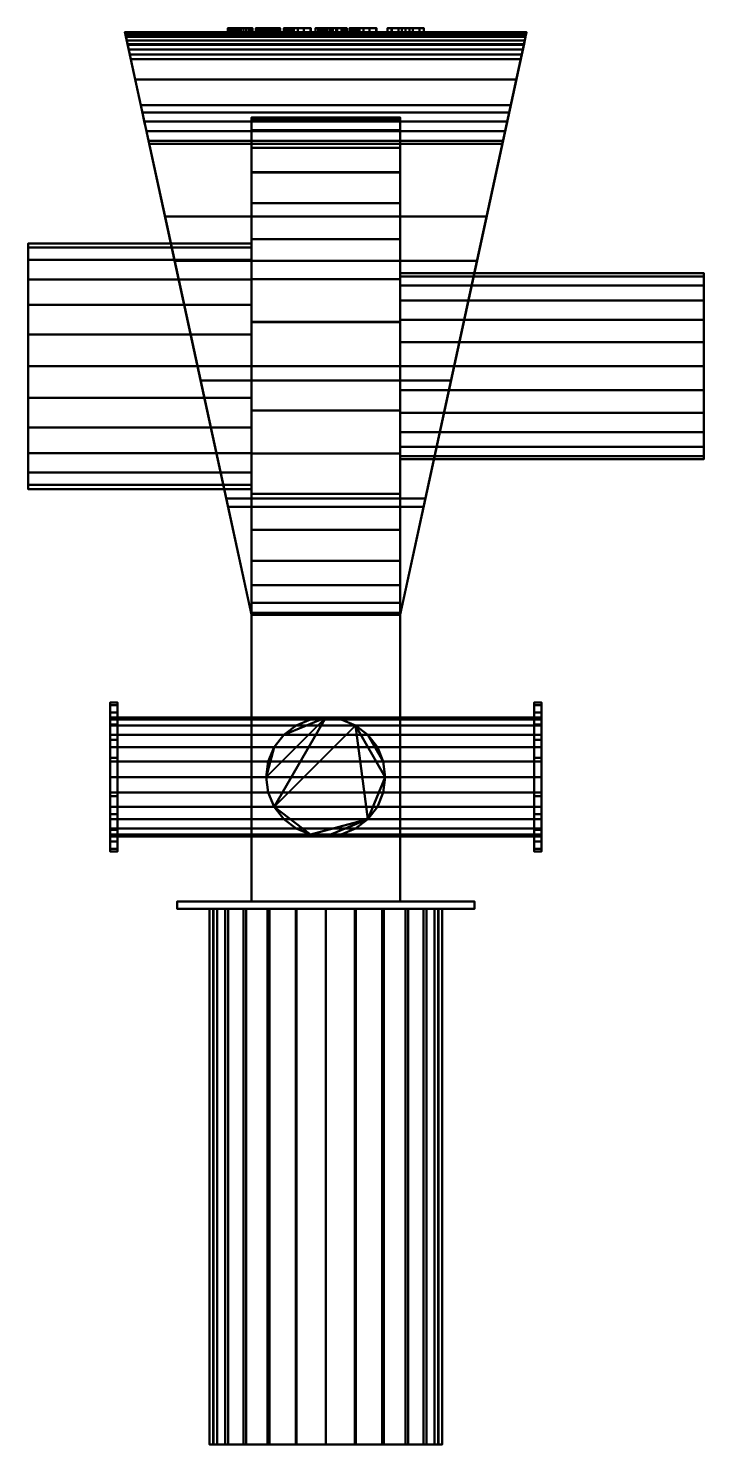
# Model space of a CAD drawing. Header units: millimetres. Extents: x -128 to 780, y -368 to 1535.
import ezdxf

# ---------------------------------------------------------------- set-up
doc = ezdxf.new("R2010")
doc.units = ezdxf.units.MM
doc.layers.add('M-EQPM', color=7, linetype='Continuous', lineweight=40)

# ---------------------------------------------------------------- blocks, each defined once
blk = doc.blocks.new('Burner-ExEco-GAS-RS_310_610_M_BLU-M3-000002 - RS 410_M BLU FS1 3_400_50-18393-_3D_')
at = {"layer": 'M-EQPM', "color": 250, "true_color": 0x323232}
mesh = blk.add_polyface(dxfattribs=at)
corners = [(35.3, 1183, 467.8), (67.8, 1183, 467.8), (68, 1183, 428.5), (58.7, 1183, 428.5), (36.7, 1183, 428.5), (32.5, 1183, 428.6), (32.3, 1183, 428.7), (32.1, 1183, 428.9), (32, 1183, 429), (31.8, 1183, 429.3), (31.8, 1183, 429.5), (31.8, 1183, 429.8), (31.9, 1183, 430), (32, 1183, 430.2), (32.2, 1183, 430.4), (32.4, 1183, 430.5), (32.6, 1183, 430.6), (39.4, 1183, 430.2), (43.8, 1183, 430.2), (50.6, 1183, 430.4), (50.6, 1183, 455.2), (42.8, 1183, 455.1), (34, 1183, 455), (33.8, 1183, 455), (33.5, 1183, 455.1), (33.3, 1183, 455.3), (33.1, 1183, 455.5), (33, 1183, 455.7), (33, 1183, 456), (33, 1183, 456.2), (33, 1183, 456.5), (33.2, 1183, 456.7), (33.3, 1183, 456.9), (33.6, 1183, 457.1), (33.8, 1183, 457.1), (34.1, 1183, 457.2), (37.3, 1183, 457.1), (45.5, 1183, 457), (50.6, 1183, 457), (50.6, 1183, 466), (42.5, 1183, 465.8), (37.4, 1183, 465.7), (35.3, 1183, 465.6), (35.1, 1183, 465.7), (34.8, 1183, 465.8), (34.6, 1183, 465.9), (34.4, 1183, 466.2), (34.3, 1183, 466.4), (34.3, 1183, 466.7), (34.3, 1183, 467), (34.4, 1183, 467.2), (34.6, 1183, 467.4), (34.8, 1183, 467.6), (35.1, 1183, 467.7), (-53, 1183, 467.8), (-20.4, 1183, 467.8), (-20.3, 1183, 428.5), (-29.6, 1183, 428.5), (-51.6, 1183, 428.5), (-55.8, 1183, 428.6), (-56, 1183, 428.7), (-56.2, 1183, 428.9), (-56.3, 1183, 429), (-56.4, 1183, 429.3), (-56.5, 1183, 429.5), (-56.5, 1183, 429.8), (-56.4, 1183, 430), (-56.3, 1183, 430.2), (-56.1, 1183, 430.4), (-55.9, 1183, 430.5), (-55.7, 1183, 430.6), (-48.9, 1183, 430.2), (-44.5, 1183, 430.2), (-37.7, 1183, 430.4), (-37.7, 1183, 455.2), (-45.5, 1183, 455.1), (-54.2, 1183, 455), (-54.5, 1183, 455), (-54.8, 1183, 455.1), (-55, 1183, 455.3), (-55.1, 1183, 455.5), (-55.3, 1183, 455.7), (-55.3, 1183, 456), (-55.3, 1183, 456.2), (-55.3, 1183, 456.5), (-55.1, 1183, 456.7), (-55, 1183, 456.9), (-54.7, 1183, 457.1), (-54.5, 1183, 457.1), (-54.2, 1183, 457.2), (-51, 1183, 457.1), (-42.8, 1183, 457), (-37.7, 1183, 457), (-37.7, 1183, 466), (-45.8, 1183, 465.8), (-50.9, 1183, 465.7), (-53, 1183, 465.6), (-53.2, 1183, 465.7), (-53.5, 1183, 465.8), (-53.7, 1183, 465.9), (-53.9, 1183, 466.2), (-54, 1183, 466.4), (-54, 1183, 466.7), (-54, 1183, 467), (-53.9, 1183, 467.2), (-53.7, 1183, 467.4), (-53.5, 1183, 467.6), (-53.2, 1183, 467.7), (-10.2, 1183, 458.5), (-10.4, 1183, 458.7), (-10.5, 1183, 459), (-10.5, 1183, 459.3), (-10.5, 1183, 459.6), (-10.4, 1183, 459.9), (-10.2, 1183, 460.1), (-10, 1183, 460.3), (-9.7, 1183, 460.5), (-9.4, 1183, 460.6), (-9.1, 1183, 460.5), (-8.8, 1183, 460.5), (-8.6, 1183, 460.3), (-8.3, 1183, 460.1), (-2.5, 1183, 453.1), (1.5, 1183, 448.7), (7.8, 1183, 457), (9.5, 1183, 459.9), (28.4, 1183, 459.9), (24.7, 1183, 455.9), (22.3, 1183, 452.6), (15.4, 1183, 442.8), (25.5, 1183, 432.5), (26.7, 1183, 431.3), (27.8, 1183, 430.1), (28, 1183, 429.8), (28, 1183, 429.4), (28, 1183, 429.1), (27.9, 1183, 428.8), (27.8, 1183, 428.5), (27.5, 1183, 428.2), (27.2, 1183, 428), (26.9, 1183, 427.9), (26.5, 1183, 427.9), (26.2, 1183, 428), (25.9, 1183, 428.2), (21.3, 1183, 433.5), (15, 1183, 440.6), (14.1, 1183, 441.2), (5.1, 1183, 428.5), (-13.7, 1183, 428.5), (-8.7, 1183, 434.3), (-0.9, 1183, 445.4), (0.5, 1183, 447.2), (-5.1, 1183, 453.3), (-8, 1183, 456.2), (-92.7, 1183, 434.5), (-93.3, 1183, 435.2), (-93.9, 1183, 436.4), (-94, 1183, 436.7), (-94, 1183, 436.9), (-93.9, 1183, 437.2), (-93.8, 1183, 437.4), (-93.7, 1183, 437.6), (-93.5, 1183, 437.7), (-93.2, 1183, 437.8), (-93, 1183, 437.9), (-92.7, 1183, 437.8), (-92.5, 1183, 437.8), (-92.3, 1183, 437.6), (-91.4, 1183, 436.8), (-89.3, 1183, 434), (-86.5, 1183, 431.8), (-83.4, 1183, 430.2), (-79.9, 1183, 429.4), (-79.5, 1183, 429.3), (-79, 1183, 429.3), (-78.5, 1183, 429.4), (-78.1, 1183, 429.6), (-77.8, 1183, 429.9), (-77.5, 1183, 430.2), (-77.3, 1183, 430.7), (-77.2, 1183, 431.1), (-77.2, 1183, 431.6), (-77.2, 1183, 457.7), (-77.3, 1183, 458.1), (-77.5, 1183, 458.5), (-77.8, 1183, 458.8), (-78.2, 1183, 459), (-78.5, 1183, 459.2), (-79, 1183, 459.2), (-79.4, 1183, 459.2), (-81, 1183, 459), (-83.7, 1183, 458.4), (-86.3, 1183, 457.2), (-88.5, 1183, 455.5), (-90.3, 1183, 453.3), (-90.5, 1183, 453), (-90.8, 1183, 452.9), (-91, 1183, 452.8), (-91.3, 1183, 452.7), (-91.6, 1183, 452.8), (-91.9, 1183, 452.9), (-92.2, 1183, 453), (-92.3, 1183, 453.3), (-92.5, 1183, 453.5), (-92.5, 1183, 453.8), (-92.5, 1183, 454.1), (-92.5, 1183, 454.4), (-92.3, 1183, 454.7), (-92.1, 1183, 454.9), (-89.1, 1183, 457.9), (-85.4, 1183, 460), (-81.3, 1183, 461.2), (-77, 1183, 461.3), (-72.8, 1183, 460.3), (-69, 1183, 458.4), (-65.8, 1183, 455.6), (-63.4, 1183, 452), (-62, 1183, 448), (-61.6, 1183, 443.8), (-62.2, 1183, 439.5), (-63.9, 1183, 435.6), (-66.5, 1183, 432.2), (-69.9, 1183, 429.6), (-73.8, 1183, 427.9), (-78, 1183, 427.2), (-82.3, 1183, 427.6), (-86.3, 1183, 429), (-89.9, 1183, 431.3), (-115.2, 1183, 427.6), (-119.6, 1183, 428.2), (-123.6, 1183, 429.8), (-127.1, 1183, 432.5), (-129.7, 1183, 435.9), (-131.4, 1183, 440), (-131.9, 1183, 444.3), (-131.4, 1183, 448.6), (-129.7, 1183, 452.6), (-127.1, 1183, 456.1), (-123.6, 1183, 458.7), (-119.6, 1183, 460.4), (-115.2, 1183, 461), (-110.9, 1183, 460.4), (-106.9, 1183, 458.7), (-103.4, 1183, 456.1), (-100.8, 1183, 452.6), (-99.1, 1183, 448.6), (-98.6, 1183, 444.3), (-99.1, 1183, 440), (-100.8, 1183, 435.9), (-103.4, 1183, 432.5), (-106.9, 1183, 429.8), (-110.9, 1183, 428.2), (-114.3, 1183, 429.3), (-114.3, 1183, 459.1), (-118, 1183, 458.9), (-121.6, 1183, 457.7), (-124.7, 1183, 455.7), (-127.3, 1183, 453), (-129.1, 1183, 449.7), (-130, 1183, 446.1), (-130, 1183, 442.3), (-129.1, 1183, 438.7), (-127.3, 1183, 435.4), (-124.7, 1183, 432.7), (-121.6, 1183, 430.7), (-118, 1183, 429.6)]
mesh.append_faces([[corners[k] for k in face] for face in [(63, 60, 61, 62), (106, 103, 104, 105), (196, 194, 195)]], dxfattribs={"vtx0": -1, "color": 250})
mesh.append_faces([[corners[k] for k in face] for face in [(10, 13, 9), (41, 0, 40), (87, 81, 86), (95, 54, 94), (96, 54, 95), (146, 129, 145), (138, 134, 137), (133, 139, 132), (167, 156, 165, 166), (187, 212, 186), (174, 224, 173), (180, 223, 179), (178, 223, 177)]], dxfattribs={"vtx0": -1, "vtx1": -1, "color": 250})
mesh.append_faces([[corners[k] for k in face] for face in [(108, 116, 121, 153)]], dxfattribs={"vtx0": -1, "vtx1": -1, "vtx2": -1, "color": 250})
mesh.append_faces([[corners[k] for k in face] for face in [(146, 151, 123, 129)]], dxfattribs={"vtx0": -1, "vtx1": -1, "vtx2": -1, "vtx3": -1, "color": 250})
mesh.append_faces([[corners[k] for k in face] for face in [(26, 29, 30, 25), (25, 30, 31, 24), (22, 35, 36, 21), (24, 31, 32), (14, 8, 9, 13), (15, 7, 8, 14), (7, 15, 16, 6), (42, 53, 0, 41), (51, 42, 43), (21, 36, 37), (4, 17, 18), (3, 19, 20, 2), (86, 81, 82, 85), (79, 88, 89, 78), (89, 77, 78), (60, 63, 64, 59), (103, 106, 107), (58, 71, 72), (57, 73, 74, 56), (108, 111, 112), (122, 152, 153, 121), (147, 149, 150), (129, 123, 124), (143, 131, 132), (203, 206, 207), (168, 155, 156, 167), (156, 164, 165), (191, 210, 211, 190), (212, 187, 188, 211), (212, 185, 186), (212, 184, 185), (224, 176, 177, 223), (173, 224, 225, 172), (224, 175, 176), (223, 180, 181, 222), (258, 235, 236, 257), (259, 234, 235, 258), (237, 256, 257, 236), (256, 237, 238), (260, 233, 234, 259), (261, 232, 233, 260), (232, 261, 262, 231), (231, 262, 263, 230), (230, 263, 264, 229), (254, 239, 240, 253), (229, 264, 265)]], dxfattribs={"vtx0": -1, "vtx2": -1, "color": 250})
mesh.append_faces([[corners[k] for k in face] for face in [(208, 193, 194, 196)]], dxfattribs={"vtx0": -1, "vtx2": -1, "vtx3": -1, "color": 250})
mesh.append_faces([[corners[k] for k in face] for face in [(22, 33, 34, 35), (16, 4, 5, 6), (59, 64, 65, 66), (59, 66, 67, 68), (59, 68, 69, 70), (108, 114, 115, 116), (121, 116, 117, 118), (132, 141, 142, 143), (208, 196, 197, 198), (156, 160, 161, 162), (156, 162, 163, 164), (211, 188, 189, 190), (253, 240, 241, 242), (253, 242, 243, 244), (253, 244, 245, 246), (252, 247, 248, 249)]], dxfattribs={"vtx0": -1, "vtx3": -1, "color": 250})
mesh.append_faces([[corners[k] for k in face] for face in [(148, 149, 147), (126, 127, 125), (157, 158, 156)]], dxfattribs={"vtx1": -1, "color": 250})
mesh.append_faces([[corners[k] for k in face] for face in [(22, 23, 33), (48, 49, 45), (52, 53, 42, 51), (16, 17, 4), (1, 2, 20), (79, 80, 88), (101, 102, 54, 100), (99, 100, 54, 98), (97, 98, 54, 96), (55, 56, 74), (113, 114, 108, 112), (127, 128, 125), (140, 141, 132, 139), (201, 202, 208, 200), (199, 200, 208, 198), (208, 209, 193), (159, 160, 156, 158), (216, 217, 182, 215), (214, 215, 182), (174, 175, 224), (221, 222, 181, 220), (219, 220, 181, 218), (178, 179, 223), (191, 192, 210), (251, 228, 252, 250), (249, 250, 252), (254, 255, 239)]], dxfattribs={"vtx1": -1, "vtx2": -1, "color": 250})
mesh.append_faces([[corners[k] for k in face] for face in [(38, 39, 1, 20), (92, 93, 55, 74)]], dxfattribs={"vtx1": -1, "vtx2": -1, "vtx3": -1, "color": 250})
mesh.append_faces([[corners[k] for k in face] for face in [(32, 33, 23, 24), (44, 45, 49, 50), (43, 44, 50, 51), (0, 1, 39, 40), (37, 38, 20, 21), (18, 19, 3, 4), (80, 81, 87, 88), (89, 90, 76, 77), (58, 59, 70, 71), (102, 103, 107, 54), (54, 55, 93, 94), (75, 76, 90, 91), (91, 92, 74, 75), (72, 73, 57, 58), (151, 152, 122, 123), (146, 147, 150, 151), (128, 129, 124, 125), (144, 145, 129, 130), (143, 144, 130, 131), (138, 139, 133, 134), (207, 208, 202, 203), (192, 193, 209, 210), (154, 155, 168, 169), (227, 154, 169, 170), (226, 227, 170, 171), (183, 184, 212, 213), (213, 214, 182, 183), (181, 182, 217, 218), (171, 172, 225, 226), (255, 256, 238, 239), (265, 252, 228, 229), (246, 247, 252, 253)]], dxfattribs={"vtx1": -1, "vtx3": -1, "color": 250})
mesh.append_faces([[corners[k] for k in face] for face in [(27, 28, 29, 26), (46, 47, 48, 45), (83, 84, 85, 82), (119, 120, 121, 118), (135, 136, 137, 134), (204, 205, 206, 203)]], dxfattribs={"vtx2": -1, "color": 250})
mesh.append_faces([[corners[k] for k in face] for face in [(10, 11, 12, 13), (108, 109, 110, 111)]], dxfattribs={"vtx3": -1, "color": 250})
mesh = blk.add_polyface(dxfattribs=at)
corners = [(-115.2, 1183, 461), (-119.6, 1183, 460.4), (-123.6, 1183, 458.7), (-127.1, 1183, 456.1), (-129.7, 1183, 452.6), (-131.4, 1183, 448.6), (-131.9, 1183, 444.3), (-131.4, 1183, 440), (-129.7, 1183, 435.9), (-127.1, 1183, 432.5), (-123.6, 1183, 429.8), (-119.6, 1183, 428.2), (-115.2, 1183, 427.6), (-115.2, 1178, 427.6), (-119.6, 1178, 428.2), (-123.6, 1178, 429.8), (-127.1, 1178, 432.5), (-129.7, 1178, 435.9), (-131.4, 1178, 440), (-131.9, 1178, 444.3), (-131.4, 1178, 448.6), (-129.7, 1178, 452.6), (-127.1, 1178, 456.1), (-123.6, 1178, 458.7), (-119.6, 1178, 460.4), (-115.2, 1178, 461)]
mesh.append_faces([[corners[k] for k in face] for face in [(13, 14, 11, 12), (0, 1, 24, 25)]], dxfattribs={"vtx1": -1, "color": 250})
mesh.append_faces([[corners[k] for k in face] for face in [(14, 15, 10, 11), (16, 17, 8, 9), (15, 16, 9, 10), (17, 18, 7, 8), (6, 7, 18, 19), (19, 20, 5, 6), (20, 21, 4, 5), (22, 23, 2, 3), (21, 22, 3, 4), (23, 24, 1, 2)]], dxfattribs={"vtx1": -1, "vtx3": -1, "color": 250})
mesh = blk.add_polyface(dxfattribs=at)
corners = [(-114.3, 1183, 429.3), (-118, 1183, 429.6), (-121.6, 1183, 430.7), (-124.7, 1183, 432.7), (-127.3, 1183, 435.4), (-129.1, 1183, 438.7), (-130, 1183, 442.3), (-130, 1183, 446.1), (-129.1, 1183, 449.7), (-127.3, 1183, 453), (-124.7, 1183, 455.7), (-121.6, 1183, 457.7), (-118, 1183, 458.9), (-114.3, 1183, 459.1), (-114.3, 1178, 459.1), (-118, 1178, 458.9), (-121.6, 1178, 457.7), (-124.7, 1178, 455.7), (-127.3, 1178, 453), (-129.1, 1178, 449.7), (-130, 1178, 446.1), (-130, 1178, 442.3), (-129.1, 1178, 438.7), (-127.3, 1178, 435.4), (-124.7, 1178, 432.7), (-121.6, 1178, 430.7), (-118, 1178, 429.6), (-114.3, 1178, 429.3)]
mesh.append_faces([[corners[k] for k in face] for face in [(0, 1, 26, 27)]], dxfattribs={"vtx1": -1, "color": 250})
mesh.append_faces([[corners[k] for k in face] for face in [(11, 12, 15, 16), (9, 10, 17, 18), (8, 9, 18, 19), (10, 11, 16, 17), (7, 8, 19, 20), (6, 7, 20, 21), (5, 6, 21, 22), (4, 5, 22, 23), (2, 3, 24, 25), (1, 2, 25, 26), (3, 4, 23, 24)]], dxfattribs={"vtx1": -1, "vtx3": -1, "color": 250})
mesh.append_faces([[corners[k] for k in face] for face in [(12, 13, 14, 15)]], dxfattribs={"vtx3": -1, "color": 250})
mesh = blk.add_polyface(dxfattribs=at)
corners = [(-115.2, 1183, 427.6), (-110.9, 1183, 428.2), (-106.9, 1183, 429.8), (-103.4, 1183, 432.5), (-100.8, 1183, 435.9), (-99.1, 1183, 440), (-98.6, 1183, 444.3), (-99.1, 1183, 448.6), (-100.8, 1183, 452.6), (-103.4, 1183, 456.1), (-106.9, 1183, 458.7), (-110.9, 1183, 460.4), (-115.2, 1183, 461), (-115.2, 1178, 461), (-110.9, 1178, 460.4), (-106.9, 1178, 458.7), (-103.4, 1178, 456.1), (-100.8, 1178, 452.6), (-99.1, 1178, 448.6), (-98.6, 1178, 444.3), (-99.1, 1178, 440), (-100.8, 1178, 435.9), (-103.4, 1178, 432.5), (-106.9, 1178, 429.8), (-110.9, 1178, 428.2), (-115.2, 1178, 427.6)]
mesh.append_faces([[corners[k] for k in face] for face in [(13, 14, 11, 12), (0, 1, 24, 25)]], dxfattribs={"vtx1": -1, "color": 250})
mesh.append_faces([[corners[k] for k in face] for face in [(14, 15, 10, 11), (16, 17, 8, 9), (15, 16, 9, 10), (17, 18, 7, 8), (6, 7, 18, 19), (19, 20, 5, 6), (20, 21, 4, 5), (22, 23, 2, 3), (21, 22, 3, 4), (23, 24, 1, 2)]], dxfattribs={"vtx1": -1, "vtx3": -1, "color": 250})
mesh = blk.add_polyface(dxfattribs=at)
corners = [(-114.3, 1183, 459.1), (-114.3, 1183, 429.3), (-114.3, 1178, 429.3), (-114.3, 1178, 459.1)]
mesh.append_faces([[corners[k] for k in face] for face in [(3, 0, 1, 2)]], dxfattribs={"color": 250})
mesh = blk.add_polyface(dxfattribs=at)
corners = [(-92.3, 1183, 437.6), (-92.5, 1183, 437.8), (-92.7, 1183, 437.8), (-93, 1183, 437.9), (-93.2, 1183, 437.8), (-93.5, 1183, 437.7), (-93.7, 1183, 437.6), (-93.8, 1183, 437.4), (-93.9, 1183, 437.2), (-94, 1183, 436.9), (-94, 1183, 436.7), (-93.9, 1183, 436.4), (-93.9, 1178, 436.4), (-94, 1178, 436.7), (-94, 1178, 436.9), (-93.9, 1178, 437.2), (-93.8, 1178, 437.4), (-93.7, 1178, 437.6), (-93.5, 1178, 437.7), (-93.2, 1178, 437.8), (-93, 1178, 437.9), (-92.7, 1178, 437.8), (-92.5, 1178, 437.8), (-92.3, 1178, 437.6)]
mesh.append_faces([[corners[k] for k in face] for face in [(12, 13, 10, 11)]], dxfattribs={"vtx1": -1, "color": 250})
mesh.append_faces([[corners[k] for k in face] for face in [(13, 14, 9, 10), (15, 16, 7, 8), (14, 15, 8, 9), (16, 17, 6, 7), (5, 6, 17, 18), (18, 19, 4, 5), (19, 20, 3, 4), (21, 22, 1, 2), (20, 21, 2, 3)]], dxfattribs={"vtx1": -1, "vtx3": -1, "color": 250})
mesh.append_faces([[corners[k] for k in face] for face in [(22, 23, 0, 1)]], dxfattribs={"vtx3": -1, "color": 250})
mesh = blk.add_polyface(dxfattribs=at)
corners = [(-93.9, 1183, 436.4), (-93.3, 1183, 435.2), (-93.3, 1178, 435.2), (-93.9, 1178, 436.4)]
mesh.append_faces([[corners[k] for k in face] for face in [(0, 1, 2, 3)]], dxfattribs={"color": 250})
mesh = blk.add_polyface(dxfattribs=at)
corners = [(-93.3, 1183, 435.2), (-92.7, 1183, 434.5), (-92.7, 1178, 434.5), (-93.3, 1178, 435.2)]
mesh.append_faces([[corners[k] for k in face] for face in [(0, 1, 2, 3)]], dxfattribs={"color": 250})
mesh = blk.add_polyface(dxfattribs=at)
corners = [(-92.7, 1183, 434.5), (-89.9, 1183, 431.3), (-86.3, 1183, 429), (-82.3, 1183, 427.6), (-78, 1183, 427.2), (-73.8, 1183, 427.9), (-69.9, 1183, 429.6), (-66.5, 1183, 432.2), (-63.9, 1183, 435.6), (-62.2, 1183, 439.5), (-61.6, 1183, 443.8), (-62, 1183, 448), (-63.4, 1183, 452), (-65.8, 1183, 455.6), (-69, 1183, 458.4), (-72.8, 1183, 460.3), (-77, 1183, 461.3), (-81.3, 1183, 461.2), (-85.4, 1183, 460), (-89.1, 1183, 457.9), (-92.1, 1183, 454.9), (-92.1, 1178, 454.9), (-89.1, 1178, 457.9), (-85.4, 1178, 460), (-81.3, 1178, 461.2), (-77, 1178, 461.3), (-72.8, 1178, 460.3), (-69, 1178, 458.4), (-65.8, 1178, 455.6), (-63.4, 1178, 452), (-62, 1178, 448), (-61.6, 1178, 443.8), (-62.2, 1178, 439.5), (-63.9, 1178, 435.6), (-66.5, 1178, 432.2), (-69.9, 1178, 429.6), (-73.8, 1178, 427.9), (-78, 1178, 427.2), (-82.3, 1178, 427.6), (-86.3, 1178, 429), (-89.9, 1178, 431.3), (-92.7, 1178, 434.5)]
mesh.append_faces([[corners[k] for k in face] for face in [(21, 22, 19, 20), (0, 1, 40, 41)]], dxfattribs={"vtx1": -1, "color": 250})
mesh.append_faces([[corners[k] for k in face] for face in [(23, 24, 17, 18), (22, 23, 18, 19), (24, 25, 16, 17), (26, 27, 14, 15), (28, 29, 12, 13), (27, 28, 13, 14), (25, 26, 15, 16), (29, 30, 11, 12), (10, 11, 30, 31), (31, 32, 9, 10), (33, 34, 7, 8), (32, 33, 8, 9), (34, 35, 6, 7), (36, 37, 4, 5), (38, 39, 2, 3), (37, 38, 3, 4), (35, 36, 5, 6), (39, 40, 1, 2)]], dxfattribs={"vtx1": -1, "vtx3": -1, "color": 250})
mesh = blk.add_polyface(dxfattribs=at)
corners = [(-92.1, 1183, 454.9), (-92.3, 1183, 454.7), (-92.5, 1183, 454.4), (-92.5, 1183, 454.1), (-92.5, 1183, 453.8), (-92.5, 1183, 453.5), (-92.3, 1183, 453.3), (-92.2, 1183, 453), (-91.9, 1183, 452.9), (-91.6, 1183, 452.8), (-91.3, 1183, 452.7), (-91, 1183, 452.8), (-90.8, 1183, 452.9), (-90.5, 1183, 453), (-90.3, 1183, 453.3), (-90.3, 1178, 453.3), (-90.5, 1178, 453), (-90.8, 1178, 452.9), (-91, 1178, 452.8), (-91.3, 1178, 452.7), (-91.6, 1178, 452.8), (-91.9, 1178, 452.9), (-92.2, 1178, 453), (-92.3, 1178, 453.3), (-92.5, 1178, 453.5), (-92.5, 1178, 453.8), (-92.5, 1178, 454.1), (-92.5, 1178, 454.4), (-92.3, 1178, 454.7), (-92.1, 1178, 454.9)]
mesh.append_faces([[corners[k] for k in face] for face in [(15, 16, 13, 14), (0, 1, 28, 29)]], dxfattribs={"vtx1": -1, "color": 250})
mesh.append_faces([[corners[k] for k in face] for face in [(16, 17, 12, 13), (18, 19, 10, 11), (19, 20, 9, 10), (17, 18, 11, 12), (20, 21, 8, 9), (7, 8, 21, 22), (22, 23, 6, 7), (23, 24, 5, 6), (25, 26, 3, 4), (26, 27, 2, 3), (24, 25, 4, 5), (27, 28, 1, 2)]], dxfattribs={"vtx1": -1, "vtx3": -1, "color": 250})
mesh = blk.add_polyface(dxfattribs=at)
corners = [(-91.4, 1183, 436.8), (-92.3, 1183, 437.6), (-92.3, 1178, 437.6), (-91.4, 1178, 436.8)]
mesh.append_faces([[corners[k] for k in face] for face in [(3, 0, 1, 2)]], dxfattribs={"color": 250})
mesh = blk.add_polyface(dxfattribs=at)
corners = [(-79.9, 1183, 429.4), (-83.4, 1183, 430.2), (-86.5, 1183, 431.8), (-89.3, 1183, 434), (-91.4, 1183, 436.8), (-91.4, 1178, 436.8), (-89.3, 1178, 434), (-86.5, 1178, 431.8), (-83.4, 1178, 430.2), (-79.9, 1178, 429.4)]
mesh.append_faces([[corners[k] for k in face] for face in [(0, 1, 8, 9)]], dxfattribs={"vtx1": -1, "color": 250})
mesh.append_faces([[corners[k] for k in face] for face in [(2, 3, 6, 7), (7, 8, 1, 2)]], dxfattribs={"vtx1": -1, "vtx3": -1, "color": 250})
mesh.append_faces([[corners[k] for k in face] for face in [(3, 4, 5, 6)]], dxfattribs={"vtx3": -1, "color": 250})
mesh = blk.add_polyface(dxfattribs=at)
corners = [(-90.3, 1183, 453.3), (-88.5, 1183, 455.5), (-86.3, 1183, 457.2), (-83.7, 1183, 458.4), (-81, 1183, 459), (-81, 1178, 459), (-83.7, 1178, 458.4), (-86.3, 1178, 457.2), (-88.5, 1178, 455.5), (-90.3, 1178, 453.3)]
mesh.append_faces([[corners[k] for k in face] for face in [(0, 1, 8, 9)]], dxfattribs={"vtx1": -1, "color": 250})
mesh.append_faces([[corners[k] for k in face] for face in [(2, 3, 6, 7), (7, 8, 1, 2)]], dxfattribs={"vtx1": -1, "vtx3": -1, "color": 250})
mesh.append_faces([[corners[k] for k in face] for face in [(3, 4, 5, 6)]], dxfattribs={"vtx3": -1, "color": 250})
mesh = blk.add_polyface(dxfattribs=at)
corners = [(-81, 1183, 459), (-79.4, 1183, 459.2), (-79.4, 1178, 459.2), (-81, 1178, 459)]
mesh.append_faces([[corners[k] for k in face] for face in [(3, 0, 1, 2)]], dxfattribs={"color": 250})
mesh = blk.add_polyface(dxfattribs=at)
corners = [(-77.2, 1183, 431.6), (-77.2, 1183, 431.1), (-77.3, 1183, 430.7), (-77.5, 1183, 430.2), (-77.8, 1183, 429.9), (-78.1, 1183, 429.6), (-78.5, 1183, 429.4), (-79, 1183, 429.3), (-79.5, 1183, 429.3), (-79.9, 1183, 429.4), (-79.9, 1178, 429.4), (-79.5, 1178, 429.3), (-79, 1178, 429.3), (-78.5, 1178, 429.4), (-78.1, 1178, 429.6), (-77.8, 1178, 429.9), (-77.5, 1178, 430.2), (-77.3, 1178, 430.7), (-77.2, 1178, 431.1), (-77.2, 1178, 431.6)]
mesh.append_faces([[corners[k] for k in face] for face in [(0, 1, 18, 19)]], dxfattribs={"vtx1": -1, "color": 250})
mesh.append_faces([[corners[k] for k in face] for face in [(6, 7, 12, 13), (7, 8, 11, 12), (5, 6, 13, 14), (4, 5, 14, 15), (3, 4, 15, 16), (1, 2, 17, 18), (2, 3, 16, 17)]], dxfattribs={"vtx1": -1, "vtx3": -1, "color": 250})
mesh.append_faces([[corners[k] for k in face] for face in [(8, 9, 10, 11)]], dxfattribs={"vtx3": -1, "color": 250})
mesh = blk.add_polyface(dxfattribs=at)
corners = [(-79.4, 1183, 459.2), (-79, 1183, 459.2), (-78.5, 1183, 459.2), (-78.2, 1183, 459), (-77.8, 1183, 458.8), (-77.5, 1183, 458.5), (-77.3, 1183, 458.1), (-77.2, 1183, 457.7), (-77.2, 1178, 457.7), (-77.3, 1178, 458.1), (-77.5, 1178, 458.5), (-77.8, 1178, 458.8), (-78.2, 1178, 459), (-78.5, 1178, 459.2), (-79, 1178, 459.2), (-79.4, 1178, 459.2)]
mesh.append_faces([[corners[k] for k in face] for face in [(0, 1, 14, 15)]], dxfattribs={"vtx1": -1, "color": 250})
mesh.append_faces([[corners[k] for k in face] for face in [(5, 6, 9, 10), (4, 5, 10, 11), (3, 4, 11, 12), (2, 3, 12, 13), (1, 2, 13, 14)]], dxfattribs={"vtx1": -1, "vtx3": -1, "color": 250})
mesh.append_faces([[corners[k] for k in face] for face in [(6, 7, 8, 9)]], dxfattribs={"vtx3": -1, "color": 250})
mesh = blk.add_polyface(dxfattribs=at)
corners = [(-77.2, 1183, 457.7), (-77.2, 1183, 431.6), (-77.2, 1178, 431.6), (-77.2, 1178, 457.7)]
mesh.append_faces([[corners[k] for k in face] for face in [(0, 1, 2, 3)]], dxfattribs={"color": 250})
mesh = blk.add_polyface(dxfattribs=at)
corners = [(-55.7, 1183, 430.6), (-55.9, 1183, 430.5), (-56.1, 1183, 430.4), (-56.3, 1183, 430.2), (-56.4, 1183, 430), (-56.5, 1183, 429.8), (-56.5, 1183, 429.5), (-56.4, 1183, 429.3), (-56.3, 1183, 429), (-56.2, 1183, 428.9), (-56, 1183, 428.7), (-55.8, 1183, 428.6), (-55.8, 1178, 428.6), (-56, 1178, 428.7), (-56.2, 1178, 428.9), (-56.3, 1178, 429), (-56.4, 1178, 429.3), (-56.5, 1178, 429.5), (-56.5, 1178, 429.8), (-56.4, 1178, 430), (-56.3, 1178, 430.2), (-56.1, 1178, 430.4), (-55.9, 1178, 430.5), (-55.7, 1178, 430.6)]
mesh.append_faces([[corners[k] for k in face] for face in [(12, 13, 10, 11)]], dxfattribs={"vtx1": -1, "color": 250})
mesh.append_faces([[corners[k] for k in face] for face in [(13, 14, 9, 10), (15, 16, 7, 8), (14, 15, 8, 9), (16, 17, 6, 7), (5, 6, 17, 18), (18, 19, 4, 5), (19, 20, 3, 4), (21, 22, 1, 2), (20, 21, 2, 3)]], dxfattribs={"vtx1": -1, "vtx3": -1, "color": 250})
mesh.append_faces([[corners[k] for k in face] for face in [(22, 23, 0, 1)]], dxfattribs={"vtx3": -1, "color": 250})
mesh = blk.add_polyface(dxfattribs=at)
corners = [(-55.8, 1183, 428.6), (-51.6, 1183, 428.5), (-51.6, 1178, 428.5), (-55.8, 1178, 428.6)]
mesh.append_faces([[corners[k] for k in face] for face in [(3, 0, 1, 2)]], dxfattribs={"color": 250})
mesh = blk.add_polyface(dxfattribs=at)
corners = [(-48.9, 1183, 430.2), (-55.7, 1183, 430.6), (-55.7, 1178, 430.6), (-48.9, 1178, 430.2)]
mesh.append_faces([[corners[k] for k in face] for face in [(3, 0, 1, 2)]], dxfattribs={"color": 250})
mesh = blk.add_polyface(dxfattribs=at)
corners = [(-54.2, 1183, 457.2), (-54.5, 1183, 457.1), (-54.7, 1183, 457.1), (-55, 1183, 456.9), (-55.1, 1183, 456.7), (-55.3, 1183, 456.5), (-55.3, 1183, 456.2), (-55.3, 1183, 456), (-55.3, 1183, 455.7), (-55.1, 1183, 455.5), (-55, 1183, 455.3), (-54.8, 1183, 455.1), (-54.5, 1183, 455), (-54.2, 1183, 455), (-54.2, 1178, 455), (-54.5, 1178, 455), (-54.8, 1178, 455.1), (-55, 1178, 455.3), (-55.1, 1178, 455.5), (-55.3, 1178, 455.7), (-55.3, 1178, 456), (-55.3, 1178, 456.2), (-55.3, 1178, 456.5), (-55.1, 1178, 456.7), (-55, 1178, 456.9), (-54.7, 1178, 457.1), (-54.5, 1178, 457.1), (-54.2, 1178, 457.2)]
mesh.append_faces([[corners[k] for k in face] for face in [(14, 15, 12, 13)]], dxfattribs={"vtx1": -1, "color": 250})
mesh.append_faces([[corners[k] for k in face] for face in [(15, 16, 11, 12), (17, 18, 9, 10), (18, 19, 8, 9), (16, 17, 10, 11), (19, 20, 7, 8), (6, 7, 20, 21), (21, 22, 5, 6), (22, 23, 4, 5), (24, 25, 2, 3), (25, 26, 1, 2), (23, 24, 3, 4)]], dxfattribs={"vtx1": -1, "vtx3": -1, "color": 250})
mesh.append_faces([[corners[k] for k in face] for face in [(26, 27, 0, 1)]], dxfattribs={"vtx3": -1, "color": 250})
mesh = blk.add_polyface(dxfattribs=at)
corners = [(-54.2, 1183, 455), (-45.5, 1183, 455.1), (-45.5, 1178, 455.1), (-54.2, 1178, 455)]
mesh.append_faces([[corners[k] for k in face] for face in [(0, 1, 2, 3)]], dxfattribs={"color": 250})
mesh = blk.add_polyface(dxfattribs=at)
corners = [(-51, 1183, 457.1), (-54.2, 1183, 457.2), (-54.2, 1178, 457.2), (-51, 1178, 457.1)]
mesh.append_faces([[corners[k] for k in face] for face in [(0, 1, 2, 3)]], dxfattribs={"color": 250})
mesh = blk.add_polyface(dxfattribs=at)
corners = [(-53, 1183, 467.8), (-53.2, 1183, 467.7), (-53.5, 1183, 467.6), (-53.7, 1183, 467.4), (-53.9, 1183, 467.2), (-54, 1183, 467), (-54, 1183, 466.7), (-54, 1183, 466.4), (-53.9, 1183, 466.2), (-53.7, 1183, 465.9), (-53.5, 1183, 465.8), (-53.2, 1183, 465.7), (-53, 1183, 465.6), (-53, 1178, 465.6), (-53.2, 1178, 465.7), (-53.5, 1178, 465.8), (-53.7, 1178, 465.9), (-53.9, 1178, 466.2), (-54, 1178, 466.4), (-54, 1178, 466.7), (-54, 1178, 467), (-53.9, 1178, 467.2), (-53.7, 1178, 467.4), (-53.5, 1178, 467.6), (-53.2, 1178, 467.7), (-53, 1178, 467.8)]
mesh.append_faces([[corners[k] for k in face] for face in [(13, 14, 11, 12), (0, 1, 24, 25)]], dxfattribs={"vtx1": -1, "color": 250})
mesh.append_faces([[corners[k] for k in face] for face in [(14, 15, 10, 11), (16, 17, 8, 9), (15, 16, 9, 10), (17, 18, 7, 8), (6, 7, 18, 19), (19, 20, 5, 6), (20, 21, 4, 5), (22, 23, 2, 3), (21, 22, 3, 4), (23, 24, 1, 2)]], dxfattribs={"vtx1": -1, "vtx3": -1, "color": 250})
mesh = blk.add_polyface(dxfattribs=at)
corners = [(-20.4, 1183, 467.8), (-53, 1183, 467.8), (-53, 1178, 467.8), (-20.4, 1178, 467.8)]
mesh.append_faces([[corners[k] for k in face] for face in [(3, 0, 1, 2)]], dxfattribs={"color": 250})
mesh = blk.add_polyface(dxfattribs=at)
corners = [(-53, 1183, 465.6), (-50.9, 1183, 465.7), (-50.9, 1178, 465.7), (-53, 1178, 465.6)]
mesh.append_faces([[corners[k] for k in face] for face in [(3, 0, 1, 2)]], dxfattribs={"color": 250})
mesh = blk.add_polyface(dxfattribs=at)
corners = [(-51.6, 1183, 428.5), (-29.6, 1183, 428.5), (-29.6, 1178, 428.5), (-51.6, 1178, 428.5)]
mesh.append_faces([[corners[k] for k in face] for face in [(3, 0, 1, 2)]], dxfattribs={"color": 250})
mesh = blk.add_polyface(dxfattribs=at)
corners = [(-42.8, 1183, 457), (-51, 1183, 457.1), (-51, 1178, 457.1), (-42.8, 1178, 457)]
mesh.append_faces([[corners[k] for k in face] for face in [(0, 1, 2, 3)]], dxfattribs={"color": 250})
mesh = blk.add_polyface(dxfattribs=at)
corners = [(-50.9, 1183, 465.7), (-45.8, 1183, 465.8), (-45.8, 1178, 465.8), (-50.9, 1178, 465.7)]
mesh.append_faces([[corners[k] for k in face] for face in [(0, 1, 2, 3)]], dxfattribs={"color": 250})
mesh = blk.add_polyface(dxfattribs=at)
corners = [(-44.5, 1183, 430.2), (-48.9, 1183, 430.2), (-48.9, 1178, 430.2), (-44.5, 1178, 430.2)]
mesh.append_faces([[corners[k] for k in face] for face in [(0, 1, 2, 3)]], dxfattribs={"color": 250})
mesh = blk.add_polyface(dxfattribs=at)
corners = [(-45.8, 1183, 465.8), (-37.7, 1183, 466), (-37.7, 1178, 466), (-45.8, 1178, 465.8)]
mesh.append_faces([[corners[k] for k in face] for face in [(0, 1, 2, 3)]], dxfattribs={"color": 250})
mesh = blk.add_polyface(dxfattribs=at)
corners = [(-45.5, 1183, 455.1), (-37.7, 1183, 455.2), (-37.7, 1178, 455.2), (-45.5, 1178, 455.1)]
mesh.append_faces([[corners[k] for k in face] for face in [(0, 1, 2, 3)]], dxfattribs={"color": 250})
mesh = blk.add_polyface(dxfattribs=at)
corners = [(-37.7, 1183, 430.4), (-44.5, 1183, 430.2), (-44.5, 1178, 430.2), (-37.7, 1178, 430.4)]
mesh.append_faces([[corners[k] for k in face] for face in [(3, 0, 1, 2)]], dxfattribs={"color": 250})
mesh = blk.add_polyface(dxfattribs=at)
corners = [(-37.7, 1183, 457), (-42.8, 1183, 457), (-42.8, 1178, 457), (-37.7, 1178, 457)]
mesh.append_faces([[corners[k] for k in face] for face in [(0, 1, 2, 3)]], dxfattribs={"color": 250})
mesh = blk.add_polyface(dxfattribs=at)
corners = [(-37.7, 1183, 455.2), (-37.7, 1183, 430.4), (-37.7, 1178, 430.4), (-37.7, 1178, 455.2)]
mesh.append_faces([[corners[k] for k in face] for face in [(0, 1, 2, 3)]], dxfattribs={"color": 250})
mesh = blk.add_polyface(dxfattribs=at)
corners = [(-37.7, 1183, 466), (-37.7, 1183, 457), (-37.7, 1178, 457), (-37.7, 1178, 466)]
mesh.append_faces([[corners[k] for k in face] for face in [(3, 0, 1, 2)]], dxfattribs={"color": 250})
mesh = blk.add_polyface(dxfattribs=at)
corners = [(-29.6, 1183, 428.5), (-20.3, 1183, 428.5), (-20.3, 1178, 428.5), (-29.6, 1178, 428.5)]
mesh.append_faces([[corners[k] for k in face] for face in [(0, 1, 2, 3)]], dxfattribs={"color": 250})
mesh = blk.add_polyface(dxfattribs=at)
corners = [(-20.3, 1183, 428.5), (-20.4, 1183, 467.8), (-20.4, 1178, 467.8), (-20.3, 1178, 428.5)]
mesh.append_faces([[corners[k] for k in face] for face in [(0, 1, 2, 3)]], dxfattribs={"color": 250})
mesh = blk.add_polyface(dxfattribs=at)
corners = [(-13.7, 1183, 428.5), (5.1, 1183, 428.5), (5.1, 1178, 428.5), (-13.7, 1178, 428.5)]
mesh.append_faces([[corners[k] for k in face] for face in [(0, 1, 2, 3)]], dxfattribs={"color": 250})
mesh = blk.add_polyface(dxfattribs=at)
corners = [(-8.7, 1183, 434.3), (-13.7, 1183, 428.5), (-13.7, 1178, 428.5), (-8.7, 1178, 434.3)]
mesh.append_faces([[corners[k] for k in face] for face in [(0, 1, 2, 3)]], dxfattribs={"color": 250})
mesh = blk.add_polyface(dxfattribs=at)
corners = [(-8.3, 1183, 460.1), (-8.6, 1183, 460.3), (-8.8, 1183, 460.5), (-9.1, 1183, 460.5), (-9.4, 1183, 460.6), (-9.7, 1183, 460.5), (-10, 1183, 460.3), (-10.2, 1183, 460.1), (-10.4, 1183, 459.9), (-10.5, 1183, 459.6), (-10.5, 1183, 459.3), (-10.5, 1183, 459), (-10.4, 1183, 458.7), (-10.2, 1183, 458.5), (-10.2, 1178, 458.5), (-10.4, 1178, 458.7), (-10.5, 1178, 459), (-10.5, 1178, 459.3), (-10.5, 1178, 459.6), (-10.4, 1178, 459.9), (-10.2, 1178, 460.1), (-10, 1178, 460.3), (-9.7, 1178, 460.5), (-9.4, 1178, 460.6), (-9.1, 1178, 460.5), (-8.8, 1178, 460.5), (-8.6, 1178, 460.3), (-8.3, 1178, 460.1)]
mesh.append_faces([[corners[k] for k in face] for face in [(14, 15, 12, 13)]], dxfattribs={"vtx1": -1, "color": 250})
mesh.append_faces([[corners[k] for k in face] for face in [(15, 16, 11, 12), (17, 18, 9, 10), (18, 19, 8, 9), (16, 17, 10, 11), (19, 20, 7, 8), (6, 7, 20, 21), (21, 22, 5, 6), (22, 23, 4, 5), (24, 25, 2, 3), (25, 26, 1, 2), (23, 24, 3, 4)]], dxfattribs={"vtx1": -1, "vtx3": -1, "color": 250})
mesh.append_faces([[corners[k] for k in face] for face in [(26, 27, 0, 1)]], dxfattribs={"vtx3": -1, "color": 250})
mesh = blk.add_polyface(dxfattribs=at)
corners = [(-10.2, 1183, 458.5), (-8, 1183, 456.2), (-8, 1178, 456.2), (-10.2, 1178, 458.5)]
mesh.append_faces([[corners[k] for k in face] for face in [(3, 0, 1, 2)]], dxfattribs={"color": 250})
mesh = blk.add_polyface(dxfattribs=at)
corners = [(-0.9, 1183, 445.4), (-8.7, 1183, 434.3), (-8.7, 1178, 434.3), (-0.9, 1178, 445.4)]
mesh.append_faces([[corners[k] for k in face] for face in [(0, 1, 2, 3)]], dxfattribs={"color": 250})
mesh = blk.add_polyface(dxfattribs=at)
corners = [(-2.5, 1183, 453.1), (-8.3, 1183, 460.1), (-8.3, 1178, 460.1), (-2.5, 1178, 453.1)]
mesh.append_faces([[corners[k] for k in face] for face in [(3, 0, 1, 2)]], dxfattribs={"color": 250})
mesh = blk.add_polyface(dxfattribs=at)
corners = [(-8, 1183, 456.2), (-5.1, 1183, 453.3), (-5.1, 1178, 453.3), (-8, 1178, 456.2)]
mesh.append_faces([[corners[k] for k in face] for face in [(3, 0, 1, 2)]], dxfattribs={"color": 250})
mesh = blk.add_polyface(dxfattribs=at)
corners = [(-5.1, 1183, 453.3), (0.5, 1183, 447.2), (0.5, 1178, 447.2), (-5.1, 1178, 453.3)]
mesh.append_faces([[corners[k] for k in face] for face in [(0, 1, 2, 3)]], dxfattribs={"color": 250})
mesh = blk.add_polyface(dxfattribs=at)
corners = [(1.5, 1183, 448.7), (-2.5, 1183, 453.1), (-2.5, 1178, 453.1), (1.5, 1178, 448.7)]
mesh.append_faces([[corners[k] for k in face] for face in [(0, 1, 2, 3)]], dxfattribs={"color": 250})
mesh = blk.add_polyface(dxfattribs=at)
corners = [(0.5, 1183, 447.2), (-0.9, 1183, 445.4), (-0.9, 1178, 445.4), (0.5, 1178, 447.2)]
mesh.append_faces([[corners[k] for k in face] for face in [(0, 1, 2, 3)]], dxfattribs={"color": 250})
mesh = blk.add_polyface(dxfattribs=at)
corners = [(7.8, 1183, 457), (1.5, 1183, 448.7), (1.5, 1178, 448.7), (7.8, 1178, 457)]
mesh.append_faces([[corners[k] for k in face] for face in [(0, 1, 2, 3)]], dxfattribs={"color": 250})
mesh = blk.add_polyface(dxfattribs=at)
corners = [(5.1, 1183, 428.5), (14.1, 1183, 441.2), (14.1, 1178, 441.2), (5.1, 1178, 428.5)]
mesh.append_faces([[corners[k] for k in face] for face in [(0, 1, 2, 3)]], dxfattribs={"color": 250})
mesh = blk.add_polyface(dxfattribs=at)
corners = [(9.5, 1183, 459.9), (7.8, 1183, 457), (7.8, 1178, 457), (9.5, 1178, 459.9)]
mesh.append_faces([[corners[k] for k in face] for face in [(0, 1, 2, 3)]], dxfattribs={"color": 250})
mesh = blk.add_polyface(dxfattribs=at)
corners = [(28.4, 1183, 459.9), (9.5, 1183, 459.9), (9.5, 1178, 459.9), (28.4, 1178, 459.9)]
mesh.append_faces([[corners[k] for k in face] for face in [(3, 0, 1, 2)]], dxfattribs={"color": 250})
mesh = blk.add_polyface(dxfattribs=at)
corners = [(14.1, 1183, 441.2), (15, 1183, 440.6), (15, 1178, 440.6), (14.1, 1178, 441.2)]
mesh.append_faces([[corners[k] for k in face] for face in [(0, 1, 2, 3)]], dxfattribs={"color": 250})
mesh = blk.add_polyface(dxfattribs=at)
corners = [(15, 1183, 440.6), (21.3, 1183, 433.5), (21.3, 1178, 433.5), (15, 1178, 440.6)]
mesh.append_faces([[corners[k] for k in face] for face in [(0, 1, 2, 3)]], dxfattribs={"color": 250})
mesh = blk.add_polyface(dxfattribs=at)
corners = [(15.4, 1183, 442.8), (22.3, 1183, 452.6), (22.3, 1178, 452.6), (15.4, 1178, 442.8)]
mesh.append_faces([[corners[k] for k in face] for face in [(3, 0, 1, 2)]], dxfattribs={"color": 250})
mesh = blk.add_polyface(dxfattribs=at)
corners = [(25.5, 1183, 432.5), (15.4, 1183, 442.8), (15.4, 1178, 442.8), (25.5, 1178, 432.5)]
mesh.append_faces([[corners[k] for k in face] for face in [(0, 1, 2, 3)]], dxfattribs={"color": 250})
mesh = blk.add_polyface(dxfattribs=at)
corners = [(21.3, 1183, 433.5), (25.9, 1183, 428.2), (25.9, 1178, 428.2), (21.3, 1178, 433.5)]
mesh.append_faces([[corners[k] for k in face] for face in [(3, 0, 1, 2)]], dxfattribs={"color": 250})
mesh = blk.add_polyface(dxfattribs=at)
corners = [(22.3, 1183, 452.6), (24.7, 1183, 455.9), (24.7, 1178, 455.9), (22.3, 1178, 452.6)]
mesh.append_faces([[corners[k] for k in face] for face in [(0, 1, 2, 3)]], dxfattribs={"color": 250})
mesh = blk.add_polyface(dxfattribs=at)
corners = [(24.7, 1183, 455.9), (28.4, 1183, 459.9), (28.4, 1178, 459.9), (24.7, 1178, 455.9)]
mesh.append_faces([[corners[k] for k in face] for face in [(0, 1, 2, 3)]], dxfattribs={"color": 250})
mesh = blk.add_polyface(dxfattribs=at)
corners = [(26.7, 1183, 431.3), (25.5, 1183, 432.5), (25.5, 1178, 432.5), (26.7, 1178, 431.3)]
mesh.append_faces([[corners[k] for k in face] for face in [(3, 0, 1, 2)]], dxfattribs={"color": 250})
mesh = blk.add_polyface(dxfattribs=at)
corners = [(25.9, 1183, 428.2), (26.2, 1183, 428), (26.5, 1183, 427.9), (26.9, 1183, 427.9), (27.2, 1183, 428), (27.5, 1183, 428.2), (27.8, 1183, 428.5), (27.9, 1183, 428.8), (28, 1183, 429.1), (28, 1183, 429.4), (28, 1183, 429.8), (27.8, 1183, 430.1), (27.8, 1178, 430.1), (28, 1178, 429.8), (28, 1178, 429.4), (28, 1178, 429.1), (27.9, 1178, 428.8), (27.8, 1178, 428.5), (27.5, 1178, 428.2), (27.2, 1178, 428), (26.9, 1178, 427.9), (26.5, 1178, 427.9), (26.2, 1178, 428), (25.9, 1178, 428.2)]
mesh.append_faces([[corners[k] for k in face] for face in [(12, 13, 10, 11)]], dxfattribs={"vtx1": -1, "color": 250})
mesh.append_faces([[corners[k] for k in face] for face in [(13, 14, 9, 10), (15, 16, 7, 8), (14, 15, 8, 9), (16, 17, 6, 7), (5, 6, 17, 18), (18, 19, 4, 5), (19, 20, 3, 4), (21, 22, 1, 2), (20, 21, 2, 3)]], dxfattribs={"vtx1": -1, "vtx3": -1, "color": 250})
mesh.append_faces([[corners[k] for k in face] for face in [(22, 23, 0, 1)]], dxfattribs={"vtx3": -1, "color": 250})
mesh = blk.add_polyface(dxfattribs=at)
corners = [(27.8, 1183, 430.1), (26.7, 1183, 431.3), (26.7, 1178, 431.3), (27.8, 1178, 430.1)]
mesh.append_faces([[corners[k] for k in face] for face in [(0, 1, 2, 3)]], dxfattribs={"color": 250})
mesh = blk.add_polyface(dxfattribs=at)
corners = [(32.6, 1183, 430.6), (32.4, 1183, 430.5), (32.2, 1183, 430.4), (32, 1183, 430.2), (31.9, 1183, 430), (31.8, 1183, 429.8), (31.8, 1183, 429.5), (31.8, 1183, 429.3), (32, 1183, 429), (32.1, 1183, 428.9), (32.3, 1183, 428.7), (32.5, 1183, 428.6), (32.5, 1178, 428.6), (32.3, 1178, 428.7), (32.1, 1178, 428.9), (32, 1178, 429), (31.8, 1178, 429.3), (31.8, 1178, 429.5), (31.8, 1178, 429.8), (31.9, 1178, 430), (32, 1178, 430.2), (32.2, 1178, 430.4), (32.4, 1178, 430.5), (32.6, 1178, 430.6)]
mesh.append_faces([[corners[k] for k in face] for face in [(12, 13, 10, 11)]], dxfattribs={"vtx1": -1, "color": 250})
mesh.append_faces([[corners[k] for k in face] for face in [(13, 14, 9, 10), (15, 16, 7, 8), (14, 15, 8, 9), (16, 17, 6, 7), (5, 6, 17, 18), (18, 19, 4, 5), (19, 20, 3, 4), (21, 22, 1, 2), (20, 21, 2, 3)]], dxfattribs={"vtx1": -1, "vtx3": -1, "color": 250})
mesh.append_faces([[corners[k] for k in face] for face in [(22, 23, 0, 1)]], dxfattribs={"vtx3": -1, "color": 250})
mesh = blk.add_polyface(dxfattribs=at)
corners = [(32.5, 1183, 428.6), (36.7, 1183, 428.5), (36.7, 1178, 428.5), (32.5, 1178, 428.6)]
mesh.append_faces([[corners[k] for k in face] for face in [(3, 0, 1, 2)]], dxfattribs={"color": 250})
mesh = blk.add_polyface(dxfattribs=at)
corners = [(39.4, 1183, 430.2), (32.6, 1183, 430.6), (32.6, 1178, 430.6), (39.4, 1178, 430.2)]
mesh.append_faces([[corners[k] for k in face] for face in [(0, 1, 2, 3)]], dxfattribs={"color": 250})
mesh = blk.add_polyface(dxfattribs=at)
corners = [(34.1, 1183, 457.2), (33.8, 1183, 457.1), (33.6, 1183, 457.1), (33.3, 1183, 456.9), (33.2, 1183, 456.7), (33, 1183, 456.5), (33, 1183, 456.2), (33, 1183, 456), (33, 1183, 455.7), (33.1, 1183, 455.5), (33.3, 1183, 455.3), (33.5, 1183, 455.1), (33.8, 1183, 455), (34, 1183, 455), (34, 1178, 455), (33.8, 1178, 455), (33.5, 1178, 455.1), (33.3, 1178, 455.3), (33.1, 1178, 455.5), (33, 1178, 455.7), (33, 1178, 456), (33, 1178, 456.2), (33, 1178, 456.5), (33.2, 1178, 456.7), (33.3, 1178, 456.9), (33.6, 1178, 457.1), (33.8, 1178, 457.1), (34.1, 1178, 457.2)]
mesh.append_faces([[corners[k] for k in face] for face in [(14, 15, 12, 13)]], dxfattribs={"vtx1": -1, "color": 250})
mesh.append_faces([[corners[k] for k in face] for face in [(15, 16, 11, 12), (17, 18, 9, 10), (18, 19, 8, 9), (16, 17, 10, 11), (19, 20, 7, 8), (6, 7, 20, 21), (21, 22, 5, 6), (22, 23, 4, 5), (24, 25, 2, 3), (25, 26, 1, 2), (23, 24, 3, 4)]], dxfattribs={"vtx1": -1, "vtx3": -1, "color": 250})
mesh.append_faces([[corners[k] for k in face] for face in [(26, 27, 0, 1)]], dxfattribs={"vtx3": -1, "color": 250})
mesh = blk.add_polyface(dxfattribs=at)
corners = [(34, 1183, 455), (42.8, 1183, 455.1), (42.8, 1178, 455.1), (34, 1178, 455)]
mesh.append_faces([[corners[k] for k in face] for face in [(3, 0, 1, 2)]], dxfattribs={"color": 250})
mesh = blk.add_polyface(dxfattribs=at)
corners = [(37.3, 1183, 457.1), (34.1, 1183, 457.2), (34.1, 1178, 457.2), (37.3, 1178, 457.1)]
mesh.append_faces([[corners[k] for k in face] for face in [(0, 1, 2, 3)]], dxfattribs={"color": 250})
mesh = blk.add_polyface(dxfattribs=at)
corners = [(35.3, 1183, 467.8), (35.1, 1183, 467.7), (34.8, 1183, 467.6), (34.6, 1183, 467.4), (34.4, 1183, 467.2), (34.3, 1183, 467), (34.3, 1183, 466.7), (34.3, 1183, 466.4), (34.4, 1183, 466.2), (34.6, 1183, 465.9), (34.8, 1183, 465.8), (35.1, 1183, 465.7), (35.3, 1183, 465.6), (35.3, 1178, 465.6), (35.1, 1178, 465.7), (34.8, 1178, 465.8), (34.6, 1178, 465.9), (34.4, 1178, 466.2), (34.3, 1178, 466.4), (34.3, 1178, 466.7), (34.3, 1178, 467), (34.4, 1178, 467.2), (34.6, 1178, 467.4), (34.8, 1178, 467.6), (35.1, 1178, 467.7), (35.3, 1178, 467.8)]
mesh.append_faces([[corners[k] for k in face] for face in [(13, 14, 11, 12), (0, 1, 24, 25)]], dxfattribs={"vtx1": -1, "color": 250})
mesh.append_faces([[corners[k] for k in face] for face in [(14, 15, 10, 11), (16, 17, 8, 9), (15, 16, 9, 10), (17, 18, 7, 8), (6, 7, 18, 19), (19, 20, 5, 6), (20, 21, 4, 5), (22, 23, 2, 3), (21, 22, 3, 4), (23, 24, 1, 2)]], dxfattribs={"vtx1": -1, "vtx3": -1, "color": 250})
mesh = blk.add_polyface(dxfattribs=at)
corners = [(67.8, 1183, 467.8), (35.3, 1183, 467.8), (35.3, 1178, 467.8), (67.8, 1178, 467.8)]
mesh.append_faces([[corners[k] for k in face] for face in [(0, 1, 2, 3)]], dxfattribs={"color": 250})
mesh = blk.add_polyface(dxfattribs=at)
corners = [(35.3, 1183, 465.6), (37.4, 1183, 465.7), (37.4, 1178, 465.7), (35.3, 1178, 465.6)]
mesh.append_faces([[corners[k] for k in face] for face in [(3, 0, 1, 2)]], dxfattribs={"color": 250})
mesh = blk.add_polyface(dxfattribs=at)
corners = [(36.7, 1183, 428.5), (58.7, 1183, 428.5), (58.7, 1178, 428.5), (36.7, 1178, 428.5)]
mesh.append_faces([[corners[k] for k in face] for face in [(3, 0, 1, 2)]], dxfattribs={"color": 250})
mesh = blk.add_polyface(dxfattribs=at)
corners = [(45.5, 1183, 457), (37.3, 1183, 457.1), (37.3, 1178, 457.1), (45.5, 1178, 457)]
mesh.append_faces([[corners[k] for k in face] for face in [(3, 0, 1, 2)]], dxfattribs={"color": 250})
mesh = blk.add_polyface(dxfattribs=at)
corners = [(37.4, 1183, 465.7), (42.5, 1183, 465.8), (42.5, 1178, 465.8), (37.4, 1178, 465.7)]
mesh.append_faces([[corners[k] for k in face] for face in [(0, 1, 2, 3)]], dxfattribs={"color": 250})
mesh = blk.add_polyface(dxfattribs=at)
corners = [(43.8, 1183, 430.2), (39.4, 1183, 430.2), (39.4, 1178, 430.2), (43.8, 1178, 430.2)]
mesh.append_faces([[corners[k] for k in face] for face in [(0, 1, 2, 3)]], dxfattribs={"color": 250})
mesh = blk.add_polyface(dxfattribs=at)
corners = [(42.5, 1183, 465.8), (50.6, 1183, 466), (50.6, 1178, 466), (42.5, 1178, 465.8)]
mesh.append_faces([[corners[k] for k in face] for face in [(0, 1, 2, 3)]], dxfattribs={"color": 250})
mesh = blk.add_polyface(dxfattribs=at)
corners = [(42.8, 1183, 455.1), (50.6, 1183, 455.2), (50.6, 1178, 455.2), (42.8, 1178, 455.1)]
mesh.append_faces([[corners[k] for k in face] for face in [(0, 1, 2, 3)]], dxfattribs={"color": 250})
mesh = blk.add_polyface(dxfattribs=at)
corners = [(50.6, 1183, 430.4), (43.8, 1183, 430.2), (43.8, 1178, 430.2), (50.6, 1178, 430.4)]
mesh.append_faces([[corners[k] for k in face] for face in [(3, 0, 1, 2)]], dxfattribs={"color": 250})
mesh = blk.add_polyface(dxfattribs=at)
corners = [(50.6, 1183, 457), (45.5, 1183, 457), (45.5, 1178, 457), (50.6, 1178, 457)]
mesh.append_faces([[corners[k] for k in face] for face in [(0, 1, 2, 3)]], dxfattribs={"color": 250})
mesh = blk.add_polyface(dxfattribs=at)
corners = [(50.6, 1183, 455.2), (50.6, 1183, 430.4), (50.6, 1178, 430.4), (50.6, 1178, 455.2)]
mesh.append_faces([[corners[k] for k in face] for face in [(0, 1, 2, 3)]], dxfattribs={"color": 250})
mesh = blk.add_polyface(dxfattribs=at)
corners = [(50.6, 1183, 466), (50.6, 1183, 457), (50.6, 1178, 457), (50.6, 1178, 466)]
mesh.append_faces([[corners[k] for k in face] for face in [(3, 0, 1, 2)]], dxfattribs={"color": 250})
mesh = blk.add_polyface(dxfattribs=at)
corners = [(58.7, 1183, 428.5), (68, 1183, 428.5), (68, 1178, 428.5), (58.7, 1178, 428.5)]
mesh.append_faces([[corners[k] for k in face] for face in [(0, 1, 2, 3)]], dxfattribs={"color": 250})
mesh = blk.add_polyface(dxfattribs=at)
corners = [(68, 1183, 428.5), (67.8, 1183, 467.8), (67.8, 1178, 467.8), (68, 1178, 428.5)]
mesh.append_faces([[corners[k] for k in face] for face in [(0, 1, 2, 3)]], dxfattribs={"color": 250})
at = {"layer": 'M-EQPM', "color": 20, "true_color": 0xff3232}
mesh = blk.add_polyface(dxfattribs=at)
corners = [(88.6, 1183, 457.8), (107.3, 1183, 476.5), (107.3, 1183, 422.3), (112.4, 1183, 422.3), (97.6, 1183, 407.5), (82.8, 1183, 422.3), (88.5, 1183, 422.3)]
mesh.append_faces([[corners[k] for k in face] for face in [(2, 3, 4), (0, 1, 2, 6)]], dxfattribs={"vtx2": -1, "color": 20})
mesh.append_faces([[corners[k] for k in face] for face in [(4, 5, 6, 2)]], dxfattribs={"vtx2": -1, "vtx3": -1, "color": 20})
mesh = blk.add_polyface(dxfattribs=at)
corners = [(82.8, 1183, 422.3), (97.6, 1183, 407.5), (97.6, 1178, 407.5), (82.8, 1178, 422.3)]
mesh.append_faces([[corners[k] for k in face] for face in [(3, 0, 1, 2)]], dxfattribs={"color": 20})
mesh = blk.add_polyface(dxfattribs=at)
corners = [(88.5, 1183, 422.3), (82.8, 1183, 422.3), (82.8, 1178, 422.3), (88.5, 1178, 422.3)]
mesh.append_faces([[corners[k] for k in face] for face in [(0, 1, 2, 3)]], dxfattribs={"color": 20})
mesh = blk.add_polyface(dxfattribs=at)
corners = [(88.6, 1183, 457.8), (88.5, 1183, 422.3), (88.5, 1178, 422.3), (88.6, 1178, 457.8)]
mesh.append_faces([[corners[k] for k in face] for face in [(0, 1, 2, 3)]], dxfattribs={"color": 20})
mesh = blk.add_polyface(dxfattribs=at)
corners = [(107.3, 1183, 476.5), (88.6, 1183, 457.8), (88.6, 1178, 457.8), (107.3, 1178, 476.5)]
mesh.append_faces([[corners[k] for k in face] for face in [(0, 1, 2, 3)]], dxfattribs={"color": 20})
mesh = blk.add_polyface(dxfattribs=at)
corners = [(97.6, 1183, 407.5), (112.4, 1183, 422.3), (112.4, 1178, 422.3), (97.6, 1178, 407.5)]
mesh.append_faces([[corners[k] for k in face] for face in [(0, 1, 2, 3)]], dxfattribs={"color": 20})
at = {"layer": 'M-EQPM', "color": 160, "true_color": 0x3232ff}
mesh = blk.add_polyface(dxfattribs=at)
corners = [(117.1, 1183, 497), (131.9, 1183, 482.1), (126.1, 1183, 482.1), (126.1, 1183, 446.6), (107.3, 1183, 427.9), (107.3, 1183, 482.1), (102.3, 1183, 482.1)]
mesh.append_faces([[corners[k] for k in face] for face in [(1, 2, 0)]], dxfattribs={"vtx1": -1, "color": 160})
mesh.append_faces([[corners[k] for k in face] for face in [(3, 4, 5, 2)]], dxfattribs={"vtx2": -1, "color": 160})
mesh.append_faces([[corners[k] for k in face] for face in [(5, 6, 0, 2)]], dxfattribs={"vtx2": -1, "vtx3": -1, "color": 160})
mesh = blk.add_polyface(dxfattribs=at)
corners = [(102.3, 1183, 482.1), (107.3, 1183, 482.1), (107.3, 1178, 482.1), (102.3, 1178, 482.1)]
mesh.append_faces([[corners[k] for k in face] for face in [(3, 0, 1, 2)]], dxfattribs={"color": 160})
mesh = blk.add_polyface(dxfattribs=at)
corners = [(117.1, 1183, 497), (102.3, 1183, 482.1), (102.3, 1178, 482.1), (117.1, 1178, 497)]
mesh.append_faces([[corners[k] for k in face] for face in [(0, 1, 2, 3)]], dxfattribs={"color": 160})
at = {"layer": 'M-EQPM', "color": 20, "true_color": 0xff3232}
mesh = blk.add_polyface(dxfattribs=at)
corners = [(107.3, 1183, 422.3), (107.3, 1183, 476.5), (107.3, 1178, 476.5), (107.3, 1178, 422.3)]
mesh.append_faces([[corners[k] for k in face] for face in [(0, 1, 2, 3)]], dxfattribs={"color": 20})
mesh = blk.add_polyface(dxfattribs=at)
corners = [(112.4, 1183, 422.3), (107.3, 1183, 422.3), (107.3, 1178, 422.3), (112.4, 1178, 422.3)]
mesh.append_faces([[corners[k] for k in face] for face in [(0, 1, 2, 3)]], dxfattribs={"color": 20})
at = {"layer": 'M-EQPM', "color": 160, "true_color": 0x3232ff}
mesh = blk.add_polyface(dxfattribs=at)
corners = [(107.3, 1183, 427.9), (126.1, 1183, 446.6), (126.1, 1178, 446.6), (107.3, 1178, 427.9)]
mesh.append_faces([[corners[k] for k in face] for face in [(0, 1, 2, 3)]], dxfattribs={"color": 160})
mesh = blk.add_polyface(dxfattribs=at)
corners = [(107.3, 1183, 482.1), (107.3, 1183, 427.9), (107.3, 1178, 427.9), (107.3, 1178, 482.1)]
mesh.append_faces([[corners[k] for k in face] for face in [(0, 1, 2, 3)]], dxfattribs={"color": 160})
mesh = blk.add_polyface(dxfattribs=at)
corners = [(131.9, 1183, 482.1), (117.1, 1183, 497), (117.1, 1178, 497), (131.9, 1178, 482.1)]
mesh.append_faces([[corners[k] for k in face] for face in [(0, 1, 2, 3)]], dxfattribs={"color": 160})
mesh = blk.add_polyface(dxfattribs=at)
corners = [(126.1, 1183, 482.1), (131.9, 1183, 482.1), (131.9, 1178, 482.1), (126.1, 1178, 482.1)]
mesh.append_faces([[corners[k] for k in face] for face in [(3, 0, 1, 2)]], dxfattribs={"color": 160})
mesh = blk.add_polyface(dxfattribs=at)
corners = [(126.1, 1183, 446.6), (126.1, 1183, 482.1), (126.1, 1178, 482.1), (126.1, 1178, 446.6)]
mesh.append_faces([[corners[k] for k in face] for face in [(0, 1, 2, 3)]], dxfattribs={"color": 160})
at = {"layer": 'M-EQPM', "color": 24, "true_color": 0xa31a1a}
mesh = blk.add_polyface(dxfattribs=at)
corners = [(-270, 1178, 377.7), (270, 1178, 377.7), (269.8, 1177.2, 371), (269.4, 1175, 364.6), (268.6, 1171.4, 358.9), (267.5, 1166.6, 354.1), (266.3, 1160.9, 350.5), (264.9, 1154.5, 348.3), (263.4, 1147.8, 347.5), (-263.4, 1147.8, 347.5), (-264.9, 1154.5, 348.3), (-266.3, 1160.9, 350.5), (-267.5, 1166.6, 354.1), (-268.6, 1171.4, 358.9), (-269.4, 1175, 364.6), (-269.8, 1177.2, 371)]
mesh.append_faces([[corners[k] for k in face] for face in [(2, 15, 0, 1)]], dxfattribs={"vtx0": -1, "color": 24})
mesh.append_faces([[corners[k] for k in face] for face in [(7, 10, 11, 6), (6, 11, 12, 5), (5, 12, 13, 4), (4, 13, 14, 3), (3, 14, 15, 2)]], dxfattribs={"vtx0": -1, "vtx2": -1, "color": 24})
mesh.append_faces([[corners[k] for k in face] for face in [(8, 9, 10, 7)]], dxfattribs={"vtx2": -1, "color": 24})
mesh = blk.add_polyface(dxfattribs=at)
corners = [(270, 1178, 377.7), (-270, 1178, 377.7), (-270, 1178, 520), (270, 1178, 520)]
mesh.append_faces([[corners[k] for k in face] for face in [(2, 3, 0, 1)]], dxfattribs={"color": 24})
mesh = blk.add_polyface(dxfattribs=at)
corners = [(270, 1178, 520), (-270, 1178, 520), (-269.1, 1173.9, 575.3), (-266.5, 1161.7, 629.3), (-262.1, 1141.6, 681), (-256.2, 1114.2, 729.1), (-248.7, 1079.9, 772.6), (248.7, 1079.9, 772.6), (256.2, 1114.2, 729.1), (262.1, 1141.6, 681), (266.5, 1161.7, 629.3), (269.1, 1173.9, 575.3)]
mesh.append_faces([[corners[k] for k in face] for face in [(1, 2, 11, 0)]], dxfattribs={"vtx1": -1, "color": 24})
mesh.append_faces([[corners[k] for k in face] for face in [(2, 3, 10, 11), (9, 10, 3, 4), (4, 5, 8, 9)]], dxfattribs={"vtx1": -1, "vtx3": -1, "color": 24})
mesh.append_faces([[corners[k] for k in face] for face in [(5, 6, 7, 8)]], dxfattribs={"vtx3": -1, "color": 24})
mesh = blk.add_polyface(dxfattribs=at)
corners = [(-263.4, 1147.8, 347.5), (-237.4, 1027.8, 347.5), (-216.2, 930, 493.1), (-131.5, 540, 635), (-100.1, 395, 635), (-100.1, 395, 695), (-134, 551.3, 735.3), (-168.4, 710, 764.7), (-203.3, 870.4, 783), (-238.3, 1031.7, 790), (-241.1, 1045, 790.2), (-244, 1058, 787.3), (-246.5, 1069.8, 781.3), (-248.7, 1079.9, 772.6), (-256.2, 1114.2, 729.1), (-262.1, 1141.6, 681), (-266.5, 1161.7, 629.3), (-269.1, 1173.9, 575.3), (-270, 1178, 520), (-270, 1178, 377.7), (-269.8, 1177.2, 371), (-269.4, 1175, 364.6), (-268.6, 1171.4, 358.9), (-267.5, 1166.6, 354.1), (-266.3, 1160.9, 350.5), (-264.9, 1154.5, 348.3)]
mesh.append_faces([[corners[k] for k in face] for face in [(13, 11, 12)]], dxfattribs={"vtx0": -1, "color": 24})
mesh.append_faces([[corners[k] for k in face] for face in [(3, 7, 2), (23, 19, 22)]], dxfattribs={"vtx0": -1, "vtx1": -1, "color": 24})
mesh.append_faces([[corners[k] for k in face] for face in [(9, 13, 14, 2)]], dxfattribs={"vtx0": -1, "vtx2": -1, "vtx3": -1, "color": 24})
mesh.append_faces([[corners[k] for k in face] for face in [(2, 7, 8, 9), (2, 14, 15, 16), (2, 16, 17, 18)]], dxfattribs={"vtx0": -1, "vtx3": -1, "color": 24})
mesh.append_faces([[corners[k] for k in face] for face in [(21, 22, 19, 20)]], dxfattribs={"vtx1": -1, "color": 24})
mesh.append_faces([[corners[k] for k in face] for face in [(6, 7, 3, 5), (10, 11, 13, 9), (0, 1, 19, 25), (24, 25, 19, 23)]], dxfattribs={"vtx1": -1, "vtx2": -1, "color": 24})
mesh.append_faces([[corners[k] for k in face] for face in [(1, 2, 18, 19)]], dxfattribs={"vtx1": -1, "vtx3": -1, "color": 24})
mesh.append_faces([[corners[k] for k in face] for face in [(3, 4, 5)]], dxfattribs={"vtx2": -1, "color": 24})
at = {"layer": 'M-EQPM', "color": 250, "true_color": 0x323232}
mesh = blk.add_polyface(dxfattribs=at)
corners = [(35.3, 1178, 467.8), (35.1, 1178, 467.7), (34.8, 1178, 467.6), (34.6, 1178, 467.4), (34.4, 1178, 467.2), (34.3, 1178, 467), (34.3, 1178, 466.7), (34.3, 1178, 466.4), (34.4, 1178, 466.2), (34.6, 1178, 465.9), (34.8, 1178, 465.8), (35.1, 1178, 465.7), (35.3, 1178, 465.6), (37.4, 1178, 465.7), (42.5, 1178, 465.8), (50.6, 1178, 466), (50.6, 1178, 457), (45.5, 1178, 457), (37.3, 1178, 457.1), (34.1, 1178, 457.2), (33.8, 1178, 457.1), (33.6, 1178, 457.1), (33.3, 1178, 456.9), (33.2, 1178, 456.7), (33, 1178, 456.5), (33, 1178, 456.2), (33, 1178, 456), (33, 1178, 455.7), (33.1, 1178, 455.5), (33.3, 1178, 455.3), (33.5, 1178, 455.1), (33.8, 1178, 455), (34, 1178, 455), (42.8, 1178, 455.1), (50.6, 1178, 455.2), (50.6, 1178, 430.4), (43.8, 1178, 430.2), (39.4, 1178, 430.2), (32.6, 1178, 430.6), (32.4, 1178, 430.5), (32.2, 1178, 430.4), (32, 1178, 430.2), (31.9, 1178, 430), (31.8, 1178, 429.8), (31.8, 1178, 429.5), (31.8, 1178, 429.3), (32, 1178, 429), (32.1, 1178, 428.9), (32.3, 1178, 428.7), (32.5, 1178, 428.6), (36.7, 1178, 428.5), (58.7, 1178, 428.5), (68, 1178, 428.5), (67.8, 1178, 467.8), (-53, 1178, 467.8), (-53.2, 1178, 467.7), (-53.5, 1178, 467.6), (-53.7, 1178, 467.4), (-53.9, 1178, 467.2), (-54, 1178, 467), (-54, 1178, 466.7), (-54, 1178, 466.4), (-53.9, 1178, 466.2), (-53.7, 1178, 465.9), (-53.5, 1178, 465.8), (-53.2, 1178, 465.7), (-53, 1178, 465.6), (-50.9, 1178, 465.7), (-45.8, 1178, 465.8), (-37.7, 1178, 466), (-37.7, 1178, 457), (-42.8, 1178, 457), (-51, 1178, 457.1), (-54.2, 1178, 457.2), (-54.5, 1178, 457.1), (-54.7, 1178, 457.1), (-55, 1178, 456.9), (-55.1, 1178, 456.7), (-55.3, 1178, 456.5), (-55.3, 1178, 456.2), (-55.3, 1178, 456), (-55.3, 1178, 455.7), (-55.1, 1178, 455.5), (-55, 1178, 455.3), (-54.8, 1178, 455.1), (-54.5, 1178, 455), (-54.2, 1178, 455), (-45.5, 1178, 455.1), (-37.7, 1178, 455.2), (-37.7, 1178, 430.4), (-44.5, 1178, 430.2), (-48.9, 1178, 430.2), (-55.7, 1178, 430.6), (-55.9, 1178, 430.5), (-56.1, 1178, 430.4), (-56.3, 1178, 430.2), (-56.4, 1178, 430), (-56.5, 1178, 429.8), (-56.5, 1178, 429.5), (-56.4, 1178, 429.3), (-56.3, 1178, 429), (-56.2, 1178, 428.9), (-56, 1178, 428.7), (-55.8, 1178, 428.6), (-51.6, 1178, 428.5), (-29.6, 1178, 428.5), (-20.3, 1178, 428.5), (-20.4, 1178, 467.8), (-10.2, 1178, 458.5), (-8, 1178, 456.2), (-5.1, 1178, 453.3), (0.5, 1178, 447.2), (-0.9, 1178, 445.4), (-8.7, 1178, 434.3), (-13.7, 1178, 428.5), (5.1, 1178, 428.5), (14.1, 1178, 441.2), (15, 1178, 440.6), (21.3, 1178, 433.5), (25.9, 1178, 428.2), (26.2, 1178, 428), (26.5, 1178, 427.9), (26.9, 1178, 427.9), (27.2, 1178, 428), (27.5, 1178, 428.2), (27.8, 1178, 428.5), (27.9, 1178, 428.8), (28, 1178, 429.1), (28, 1178, 429.4), (28, 1178, 429.8), (27.8, 1178, 430.1), (26.7, 1178, 431.3), (25.5, 1178, 432.5), (15.4, 1178, 442.8), (22.3, 1178, 452.6), (24.7, 1178, 455.9), (28.4, 1178, 459.9), (9.5, 1178, 459.9), (7.8, 1178, 457), (1.5, 1178, 448.7), (-2.5, 1178, 453.1), (-8.3, 1178, 460.1), (-8.6, 1178, 460.3), (-8.8, 1178, 460.5), (-9.1, 1178, 460.5), (-9.4, 1178, 460.6), (-9.7, 1178, 460.5), (-10, 1178, 460.3), (-10.2, 1178, 460.1), (-10.4, 1178, 459.9), (-10.5, 1178, 459.6), (-10.5, 1178, 459.3), (-10.5, 1178, 459), (-10.4, 1178, 458.7), (-92.7, 1178, 434.5), (-89.9, 1178, 431.3), (-86.3, 1178, 429), (-82.3, 1178, 427.6), (-78, 1178, 427.2), (-73.8, 1178, 427.9), (-69.9, 1178, 429.6), (-66.5, 1178, 432.2), (-63.9, 1178, 435.6), (-62.2, 1178, 439.5), (-61.6, 1178, 443.8), (-62, 1178, 448), (-63.4, 1178, 452), (-65.8, 1178, 455.6), (-69, 1178, 458.4), (-72.8, 1178, 460.3), (-77, 1178, 461.3), (-81.3, 1178, 461.2), (-85.4, 1178, 460), (-89.1, 1178, 457.9), (-92.1, 1178, 454.9), (-92.3, 1178, 454.7), (-92.5, 1178, 454.4), (-92.5, 1178, 454.1), (-92.5, 1178, 453.8), (-92.5, 1178, 453.5), (-92.3, 1178, 453.3), (-92.2, 1178, 453), (-91.9, 1178, 452.9), (-91.6, 1178, 452.8), (-91.3, 1178, 452.7), (-91, 1178, 452.8), (-90.8, 1178, 452.9), (-90.5, 1178, 453), (-90.3, 1178, 453.3), (-88.5, 1178, 455.5), (-86.3, 1178, 457.2), (-83.7, 1178, 458.4), (-81, 1178, 459), (-79.4, 1178, 459.2), (-79, 1178, 459.2), (-78.5, 1178, 459.2), (-78.2, 1178, 459), (-77.8, 1178, 458.8), (-77.5, 1178, 458.5), (-77.3, 1178, 458.1), (-77.2, 1178, 457.7), (-77.2, 1178, 431.6), (-77.2, 1178, 431.1), (-77.3, 1178, 430.7), (-77.5, 1178, 430.2), (-77.8, 1178, 429.9), (-78.1, 1178, 429.6), (-78.5, 1178, 429.4), (-79, 1178, 429.3), (-79.5, 1178, 429.3), (-79.9, 1178, 429.4), (-83.4, 1178, 430.2), (-86.5, 1178, 431.8), (-89.3, 1178, 434), (-91.4, 1178, 436.8), (-92.3, 1178, 437.6), (-92.5, 1178, 437.8), (-92.7, 1178, 437.8), (-93, 1178, 437.9), (-93.2, 1178, 437.8), (-93.5, 1178, 437.7), (-93.7, 1178, 437.6), (-93.8, 1178, 437.4), (-93.9, 1178, 437.2), (-94, 1178, 436.9), (-94, 1178, 436.7), (-93.9, 1178, 436.4), (-93.3, 1178, 435.2), (-115.2, 1178, 427.6), (-110.9, 1178, 428.2), (-106.9, 1178, 429.8), (-103.4, 1178, 432.5), (-100.8, 1178, 435.9), (-99.1, 1178, 440), (-98.6, 1178, 444.3), (-99.1, 1178, 448.6), (-100.8, 1178, 452.6), (-103.4, 1178, 456.1), (-106.9, 1178, 458.7), (-110.9, 1178, 460.4), (-115.2, 1178, 461), (-119.6, 1178, 460.4), (-123.6, 1178, 458.7), (-127.1, 1178, 456.1), (-129.7, 1178, 452.6), (-131.4, 1178, 448.6), (-131.9, 1178, 444.3), (-131.4, 1178, 440), (-129.7, 1178, 435.9), (-127.1, 1178, 432.5), (-123.6, 1178, 429.8), (-119.6, 1178, 428.2), (-114.3, 1178, 429.3), (-118, 1178, 429.6), (-121.6, 1178, 430.7), (-124.7, 1178, 432.7), (-127.3, 1178, 435.4), (-129.1, 1178, 438.7), (-130, 1178, 442.3), (-130, 1178, 446.1), (-129.1, 1178, 449.7), (-127.3, 1178, 453), (-124.7, 1178, 455.7), (-121.6, 1178, 457.7), (-118, 1178, 458.9), (-114.3, 1178, 459.1)]
mesh.append_faces([[corners[k] for k in face] for face in [(44, 41, 42, 43)]], dxfattribs={"vtx0": -1, "color": 250})
mesh.append_faces([[corners[k] for k in face] for face in [(6, 9, 5), (37, 50, 36), (56, 59, 55), (91, 104, 90), (73, 86, 72), (113, 115, 112), (198, 170, 197), (200, 169, 199), (196, 170, 195), (197, 170, 196), (207, 158, 206), (209, 158, 208), (205, 159, 204), (184, 174, 183), (213, 155, 212), (235, 265, 234), (257, 248, 256)]], dxfattribs={"vtx0": -1, "vtx1": -1, "color": 250})
mesh.append_faces([[corners[k] for k in face] for face in [(116, 133, 139, 111)]], dxfattribs={"vtx0": -1, "vtx1": -1, "vtx2": -1, "vtx3": -1, "color": 250})
mesh.append_faces([[corners[k] for k in face] for face in [(141, 146, 108, 109)]], dxfattribs={"vtx0": -1, "vtx1": -1, "vtx3": -1, "color": 250})
mesh.append_faces([[corners[k] for k in face] for face in [(15, 53, 0, 14), (0, 13, 14), (11, 3, 4, 10), (10, 4, 5, 9), (12, 2, 3, 11), (34, 16, 17, 33), (51, 35, 36, 50), (0, 12, 13), (50, 37, 38, 49), (33, 17, 18, 32), (29, 23, 24, 28), (28, 24, 25, 27), (23, 29, 30), (69, 107, 54, 68), (60, 54, 55, 59), (88, 70, 71, 87), (105, 89, 90, 104), (104, 91, 92, 103), (87, 71, 72, 86), (119, 131, 132, 118), (118, 132, 133, 117), (108, 150, 151), (111, 139, 140, 110), (112, 115, 116, 111), (199, 169, 170, 198), (165, 200, 201, 164), (201, 163, 164), (159, 203, 204), (157, 210, 211, 156), (158, 207, 208), (212, 155, 156, 211), (226, 217, 218), (264, 240, 241, 263), (265, 239, 240, 264), (252, 233, 234, 265), (242, 262, 263, 241), (243, 261, 262, 242), (244, 260, 261, 243), (245, 259, 260, 244), (259, 245, 246), (249, 255, 256, 248), (250, 254, 255, 249), (254, 250, 251)]], dxfattribs={"vtx0": -1, "vtx2": -1, "color": 250})
mesh.append_faces([[corners[k] for k in face] for face in [(53, 15, 16, 34), (107, 69, 70, 88)]], dxfattribs={"vtx0": -1, "vtx2": -1, "vtx3": -1, "color": 250})
mesh.append_faces([[corners[k] for k in face] for face in [(12, 0, 1, 2), (54, 63, 64, 65), (73, 84, 85, 86), (103, 94, 95, 96), (103, 96, 97, 98), (130, 119, 120, 121), (141, 144, 145, 146), (108, 146, 147, 148), (200, 165, 166, 167), (174, 181, 182, 183), (226, 218, 219, 220), (226, 220, 221, 222), (265, 237, 238, 239)]], dxfattribs={"vtx0": -1, "vtx3": -1, "color": 250})
mesh.append_faces([[corners[k] for k in face] for face in [(8, 9, 6, 7), (26, 27, 25), (187, 188, 186)]], dxfattribs={"vtx1": -1, "color": 250})
mesh.append_faces([[corners[k] for k in face] for face in [(52, 53, 34, 51), (34, 35, 51), (19, 20, 32, 18), (20, 21, 32), (48, 49, 38, 47), (38, 39, 47), (44, 45, 41), (67, 68, 54), (62, 63, 54, 61), (60, 61, 54), (106, 107, 88, 105), (88, 89, 105), (66, 67, 54, 65), (93, 94, 103, 92), (116, 117, 133), (122, 123, 130, 121), (130, 131, 119), (149, 150, 108, 148), (168, 169, 200, 167), (193, 194, 171, 192), (162, 163, 201, 161), (202, 203, 159), (160, 161, 201), (185, 186, 174, 184), (227, 154, 214), (222, 223, 226), (236, 237, 265, 235), (232, 233, 252, 231), (230, 231, 252, 229)]], dxfattribs={"vtx1": -1, "vtx2": -1, "color": 250})
mesh.append_faces([[corners[k] for k in face] for face in [(188, 189, 174, 186)]], dxfattribs={"vtx1": -1, "vtx2": -1, "vtx3": -1, "color": 250})
mesh.append_faces([[corners[k] for k in face] for face in [(21, 22, 31, 32), (22, 23, 30, 31), (39, 40, 46, 47), (45, 46, 40, 41), (83, 84, 73, 74), (74, 75, 82, 83), (75, 76, 81, 82), (80, 81, 76, 77), (102, 103, 98, 99), (134, 135, 137, 138), (133, 134, 138, 139), (124, 125, 128, 129), (129, 130, 123, 124), (109, 110, 140, 141), (194, 195, 170, 171), (171, 172, 191, 192), (159, 160, 201, 202), (158, 159, 205, 206), (157, 158, 209, 210), (190, 191, 172, 173), (189, 190, 173, 174), (174, 175, 180, 181), (175, 176, 179, 180), (214, 215, 226, 227), (154, 155, 213, 214), (252, 253, 228, 229), (251, 228, 253, 254), (246, 247, 258, 259), (247, 248, 257, 258)]], dxfattribs={"vtx1": -1, "vtx3": -1, "color": 250})
mesh.append_faces([[corners[k] for k in face] for face in [(135, 136, 137), (152, 153, 108, 151), (113, 114, 115), (224, 225, 226, 223)]], dxfattribs={"vtx2": -1, "color": 250})
mesh.append_faces([[corners[k] for k in face] for face in [(215, 216, 217, 226)]], dxfattribs={"vtx2": -1, "vtx3": -1, "color": 250})
mesh.append_faces([[corners[k] for k in face] for face in [(56, 57, 58, 59), (77, 78, 79, 80), (99, 100, 101, 102), (125, 126, 127, 128), (141, 142, 143, 144), (176, 177, 178, 179)]], dxfattribs={"vtx3": -1, "color": 250})
at = {"layer": 'M-EQPM', "color": 20, "true_color": 0xff3232}
mesh = blk.add_polyface(dxfattribs=at)
corners = [(88.6, 1178, 457.8), (88.5, 1178, 422.3), (82.8, 1178, 422.3), (97.6, 1178, 407.5), (112.4, 1178, 422.3), (107.3, 1178, 422.3), (107.3, 1178, 476.5)]
mesh.append_faces([[corners[k] for k in face] for face in [(1, 2, 3)]], dxfattribs={"vtx2": -1, "color": 20})
mesh.append_faces([[corners[k] for k in face] for face in [(3, 4, 5, 1)]], dxfattribs={"vtx2": -1, "vtx3": -1, "color": 20})
mesh.append_faces([[corners[k] for k in face] for face in [(5, 6, 0, 1)]], dxfattribs={"vtx3": -1, "color": 20})
at = {"layer": 'M-EQPM', "color": 24, "true_color": 0xa31a1a}
mesh = blk.add_polyface(dxfattribs=at)
corners = [(237.4, 1027.8, 347.5), (263.4, 1147.8, 347.5), (264.9, 1154.5, 348.3), (266.3, 1160.9, 350.5), (267.5, 1166.6, 354.1), (268.6, 1171.4, 358.9), (269.4, 1175, 364.6), (269.8, 1177.2, 371), (270, 1178, 377.7), (270, 1178, 520), (269.1, 1173.9, 575.3), (266.5, 1161.7, 629.3), (262.1, 1141.6, 681), (256.2, 1114.2, 729.1), (248.7, 1079.9, 772.6), (246.5, 1069.8, 781.3), (244, 1058, 787.3), (241.1, 1045, 790.2), (238.3, 1031.7, 790), (203.3, 870.4, 783), (168.4, 710, 764.7), (134, 551.3, 735.3), (100.1, 395, 695), (100.1, 395, 635), (131.5, 540, 635), (216.2, 930, 493.1)]
mesh.append_faces([[corners[k] for k in face] for face in [(24, 21, 22, 23), (8, 5, 6, 7)]], dxfattribs={"vtx0": -1, "color": 24})
mesh.append_faces([[corners[k] for k in face] for face in [(25, 13, 18, 19)]], dxfattribs={"vtx0": -1, "vtx1": -1, "vtx3": -1, "color": 24})
mesh.append_faces([[corners[k] for k in face] for face in [(18, 13, 14, 17), (25, 19, 20)]], dxfattribs={"vtx0": -1, "vtx2": -1, "color": 24})
mesh.append_faces([[corners[k] for k in face] for face in [(25, 9, 10, 11), (8, 1, 2, 3)]], dxfattribs={"vtx0": -1, "vtx3": -1, "color": 24})
mesh.append_faces([[corners[k] for k in face] for face in [(16, 17, 14, 15)]], dxfattribs={"vtx1": -1, "color": 24})
mesh.append_faces([[corners[k] for k in face] for face in [(12, 13, 25, 11), (4, 5, 8, 3), (25, 0, 9)]], dxfattribs={"vtx1": -1, "vtx2": -1, "color": 24})
mesh.append_faces([[corners[k] for k in face] for face in [(24, 25, 20, 21), (8, 9, 0, 1)]], dxfattribs={"vtx1": -1, "vtx3": -1, "color": 24})
at = {"layer": 'M-EQPM', "color": 160, "true_color": 0x3232ff}
mesh = blk.add_polyface(dxfattribs=at)
corners = [(117.1, 1178, 497), (102.3, 1178, 482.1), (107.3, 1178, 482.1), (107.3, 1178, 427.9), (126.1, 1178, 446.6), (126.1, 1178, 482.1), (131.9, 1178, 482.1)]
mesh.append_faces([[corners[k] for k in face] for face in [(0, 2, 5, 6)]], dxfattribs={"vtx0": -1, "vtx1": -1, "color": 160})
mesh.append_faces([[corners[k] for k in face] for face in [(1, 2, 0)]], dxfattribs={"vtx1": -1, "color": 160})
mesh.append_faces([[corners[k] for k in face] for face in [(2, 3, 4, 5)]], dxfattribs={"vtx3": -1, "color": 160})
at = {"layer": 'M-EQPM', "color": 24, "true_color": 0xa31a1a}
mesh = blk.add_polyface(dxfattribs=at)
corners = [(237.4, 1027.8, 347.5), (-237.4, 1027.8, 347.5), (-263.4, 1147.8, 347.5), (263.4, 1147.8, 347.5)]
mesh.append_faces([[corners[k] for k in face] for face in [(3, 0, 1, 2)]], dxfattribs={"color": 24})
mesh = blk.add_polyface(dxfattribs=at)
corners = [(248.7, 1079.9, 772.6), (-248.7, 1079.9, 772.6), (-246.5, 1069.8, 781.3), (-244, 1058, 787.3), (-241.1, 1045, 790.2), (-238.3, 1031.7, 790), (238.3, 1031.7, 790), (241.1, 1045, 790.2), (244, 1058, 787.3), (246.5, 1069.8, 781.3)]
mesh.append_faces([[corners[k] for k in face] for face in [(7, 4, 5, 6)]], dxfattribs={"vtx0": -1, "color": 24})
mesh.append_faces([[corners[k] for k in face] for face in [(9, 2, 3, 8), (4, 7, 8, 3)]], dxfattribs={"vtx0": -1, "vtx2": -1, "color": 24})
mesh.append_faces([[corners[k] for k in face] for face in [(0, 1, 2, 9)]], dxfattribs={"vtx2": -1, "color": 24})
at = {"layer": 'M-EQPM', "color": 253, "true_color": 0xa6abb5}
mesh = blk.add_polyface(dxfattribs=at)
corners = [(-100, 729, 695), (-100, 788.5, 689.6), (-100, 846, 673.7), (-100, 899.8, 647.8), (-100, 948.2, 612.8), (-100, 989.6, 569.8), (-100, 1022.6, 520.1), (-100, 1046.3, 465.3), (-100, 1059.9, 407.1), (-100, 1063, 347.5), (-100, 1059.8, 287.9), (-100, 1046, 229.9), (-100, 1022.3, 175.2), (-100, 989.2, 125.5), (-100, 947.9, 82.5), (-100, 899.6, 47.5), (-100, 845.8, 21.6), (-100, 788.4, 5.6), (-100, 729), (-100, 669.4, 5.1), (-100, 611.7, 20.8), (-100, 557.7, 46.5), (-100, 509.2, 81.5), (-100, 467.7, 124.6), (-100, 434.7, 174.5), (-100, 411.1, 229.4), (-100, 397.7, 287.7), (-100, 395, 347.5), (-100, 10, 347.5), (-100, 10, 695)]
mesh.append_faces([[corners[k] for k in face] for face in [(6, 27, 5)]], dxfattribs={"vtx0": -1, "vtx1": -1, "color": 253})
mesh.append_faces([[corners[k] for k in face] for face in [(27, 16, 17, 18), (27, 0, 1, 2), (26, 19, 20, 21), (27, 3, 4, 5), (27, 6, 7, 8), (27, 8, 9, 10), (27, 14, 15, 16), (27, 10, 11, 12)]], dxfattribs={"vtx0": -1, "vtx3": -1, "color": 253})
mesh.append_faces([[corners[k] for k in face] for face in [(13, 14, 27, 12), (2, 3, 27)]], dxfattribs={"vtx1": -1, "vtx2": -1, "color": 253})
mesh.append_faces([[corners[k] for k in face] for face in [(26, 27, 18, 19), (25, 26, 21, 22)]], dxfattribs={"vtx1": -1, "vtx3": -1, "color": 253})
mesh.append_faces([[corners[k] for k in face] for face in [(23, 24, 25, 22)]], dxfattribs={"vtx2": -1, "color": 253})
mesh.append_faces([[corners[k] for k in face] for face in [(27, 28, 29, 0)]], dxfattribs={"vtx3": -1, "color": 253})
mesh = blk.add_polyface(dxfattribs=at)
corners = [(100, 1063, 347.5), (100, 1059.8, 287.9), (100, 1046, 229.9), (100, 1022.3, 175.2), (100, 989.2, 125.5), (100, 947.9, 82.5), (100, 899.6, 47.5), (100, 845.8, 21.6), (100, 788.4, 5.6), (100, 729), (-100, 729), (-100, 788.4, 5.6), (-100, 845.8, 21.6), (-100, 899.6, 47.5), (-100, 947.9, 82.5), (-100, 989.2, 125.5), (-100, 1022.3, 175.2), (-100, 1046, 229.9), (-100, 1059.8, 287.9), (-100, 1063, 347.5)]
mesh.append_faces([[corners[k] for k in face] for face in [(10, 11, 8, 9)]], dxfattribs={"vtx1": -1, "color": 253})
mesh.append_faces([[corners[k] for k in face] for face in [(12, 13, 6, 7), (11, 12, 7, 8), (13, 14, 5, 6), (4, 5, 14, 15), (15, 16, 3, 4), (17, 18, 1, 2), (16, 17, 2, 3)]], dxfattribs={"vtx1": -1, "vtx3": -1, "color": 253})
mesh.append_faces([[corners[k] for k in face] for face in [(18, 19, 0, 1)]], dxfattribs={"vtx3": -1, "color": 253})
mesh = blk.add_polyface(dxfattribs=at)
corners = [(100, 729, 695), (100, 788.5, 689.6), (100, 846, 673.7), (100, 899.8, 647.8), (100, 948.2, 612.8), (100, 989.6, 569.8), (100, 1022.6, 520.1), (100, 1046.3, 465.3), (100, 1059.9, 407.1), (100, 1063, 347.5), (-100, 1063, 347.5), (-100, 1059.9, 407.1), (-100, 1046.3, 465.3), (-100, 1022.6, 520.1), (-100, 989.6, 569.8), (-100, 948.2, 612.8), (-100, 899.8, 647.8), (-100, 846, 673.7), (-100, 788.5, 689.6), (-100, 729, 695)]
mesh.append_faces([[corners[k] for k in face] for face in [(10, 11, 8, 9)]], dxfattribs={"vtx1": -1, "color": 253})
mesh.append_faces([[corners[k] for k in face] for face in [(12, 13, 6, 7), (11, 12, 7, 8), (13, 14, 5, 6), (4, 5, 14, 15), (15, 16, 3, 4), (17, 18, 1, 2), (16, 17, 2, 3)]], dxfattribs={"vtx1": -1, "vtx3": -1, "color": 253})
mesh.append_faces([[corners[k] for k in face] for face in [(18, 19, 0, 1)]], dxfattribs={"vtx3": -1, "color": 253})
mesh = blk.add_polyface(dxfattribs=at)
corners = [(100, 729, 695), (100, 10, 695), (100, 10, 347.5), (100, 395, 347.5), (100, 397.7, 287.7), (100, 411.1, 229.4), (100, 434.7, 174.5), (100, 467.7, 124.6), (100, 509.2, 81.5), (100, 557.7, 46.5), (100, 611.7, 20.8), (100, 669.4, 5.1), (100, 729), (100, 788.4, 5.6), (100, 845.8, 21.6), (100, 899.6, 47.5), (100, 947.9, 82.5), (100, 989.2, 125.5), (100, 1022.3, 175.2), (100, 1046, 229.9), (100, 1059.8, 287.9), (100, 1063, 347.5), (100, 1059.9, 407.1), (100, 1046.3, 465.3), (100, 1022.6, 520.1), (100, 989.6, 569.8), (100, 948.2, 612.8), (100, 899.8, 647.8), (100, 846, 673.7), (100, 788.5, 689.6)]
mesh.append_faces([[corners[k] for k in face] for face in [(3, 20, 21), (3, 29, 0), (9, 4, 5, 8), (12, 3, 4, 11)]], dxfattribs={"vtx0": -1, "vtx2": -1, "color": 253})
mesh.append_faces([[corners[k] for k in face] for face in [(3, 21, 22, 23), (3, 27, 28, 29)]], dxfattribs={"vtx0": -1, "vtx3": -1, "color": 253})
mesh.append_faces([[corners[k] for k in face] for face in [(7, 8, 5, 6)]], dxfattribs={"vtx1": -1, "color": 253})
mesh.append_faces([[corners[k] for k in face] for face in [(26, 27, 3, 25), (24, 25, 3, 23), (19, 20, 3, 18), (17, 18, 3, 16), (15, 16, 3, 14), (13, 14, 3, 12), (10, 11, 4, 9)]], dxfattribs={"vtx1": -1, "vtx2": -1, "color": 253})
mesh.append_faces([[corners[k] for k in face] for face in [(1, 2, 3, 0)]], dxfattribs={"vtx2": -1, "color": 253})
at = {"layer": 'M-EQPM', "color": 24, "true_color": 0xa31a1a}
mesh = blk.add_polyface(dxfattribs=at)
corners = [(238.3, 1031.7, 790), (-238.3, 1031.7, 790), (-203.3, 870.4, 783), (-168.4, 710, 764.7), (-134, 551.3, 735.3), (-100.1, 395, 695), (100.1, 395, 695), (134, 551.3, 735.3), (168.4, 710, 764.7), (203.3, 870.4, 783)]
mesh.append_faces([[corners[k] for k in face] for face in [(1, 2, 9, 0), (6, 7, 4, 5)]], dxfattribs={"vtx1": -1, "color": 24})
mesh.append_faces([[corners[k] for k in face] for face in [(8, 9, 2, 3), (3, 4, 7, 8)]], dxfattribs={"vtx1": -1, "vtx3": -1, "color": 24})
mesh = blk.add_polyface(dxfattribs=at)
corners = [(-237.4, 1027.8, 347.5), (237.4, 1027.8, 347.5), (216.2, 930, 493.1), (-216.2, 930, 493.1)]
mesh.append_faces([[corners[k] for k in face] for face in [(0, 1, 2, 3)]], dxfattribs={"color": 24})
mesh = blk.add_polyface(dxfattribs=at)
corners = [(131.5, 540, 635), (-131.5, 540, 635), (-216.2, 930, 493.1), (216.2, 930, 493.1)]
mesh.append_faces([[corners[k] for k in face] for face in [(2, 3, 0, 1)]], dxfattribs={"color": 24})
at = {"layer": 'M-EQPM', "color": 253, "true_color": 0xa6abb5}
mesh = blk.add_polyface(dxfattribs=at)
corners = [(-400, 564, 347.5), (-400, 569.6, 390.2), (-400, 586.1, 430), (-400, 612.3, 464.2), (-400, 646.5, 490.4), (-400, 686.3, 506.9), (-400, 729, 512.5), (-400, 771.7, 506.9), (-400, 811.5, 490.4), (-400, 845.7, 464.2), (-400, 871.9, 430), (-400, 888.4, 390.2), (-400, 894, 347.5), (-400, 894), (-400, 564)]
mesh.append_faces([[corners[k] for k in face] for face in [(8, 3, 6, 7), (3, 10, 2)]], dxfattribs={"vtx0": -1, "vtx1": -1, "color": 253})
mesh.append_faces([[corners[k] for k in face] for face in [(14, 0, 12, 13)]], dxfattribs={"vtx1": -1, "color": 253})
mesh.append_faces([[corners[k] for k in face] for face in [(11, 12, 0, 10)]], dxfattribs={"vtx1": -1, "vtx2": -1, "color": 253})
mesh.append_faces([[corners[k] for k in face] for face in [(0, 1, 2, 10), (8, 9, 10, 3)]], dxfattribs={"vtx2": -1, "vtx3": -1, "color": 253})
mesh.append_faces([[corners[k] for k in face] for face in [(3, 4, 5, 6)]], dxfattribs={"vtx3": -1, "color": 253})
mesh = blk.add_polyface(dxfattribs=at)
corners = [(-100, 894), (-100, 564), (-400, 564), (-400, 894)]
mesh.append_faces([[corners[k] for k in face] for face in [(0, 1, 2, 3)]], dxfattribs={"color": 253})
mesh = blk.add_polyface(dxfattribs=at)
corners = [(-100, 894, 347.5), (-100, 894), (-400, 894), (-400, 894, 347.5)]
mesh.append_faces([[corners[k] for k in face] for face in [(3, 0, 1, 2)]], dxfattribs={"color": 253})
mesh = blk.add_polyface(dxfattribs=at)
corners = [(-100, 564, 347.5), (-100, 569.6, 390.2), (-100, 586.1, 430), (-100, 612.3, 464.2), (-100, 646.5, 490.4), (-100, 686.3, 506.9), (-100, 729, 512.5), (-100, 771.7, 506.9), (-100, 811.5, 490.4), (-100, 845.7, 464.2), (-100, 871.9, 430), (-100, 888.4, 390.2), (-100, 894, 347.5), (-400, 894, 347.5), (-400, 888.4, 390.2), (-400, 871.9, 430), (-400, 845.7, 464.2), (-400, 811.5, 490.4), (-400, 771.7, 506.9), (-400, 729, 512.5), (-400, 686.3, 506.9), (-400, 646.5, 490.4), (-400, 612.3, 464.2), (-400, 586.1, 430), (-400, 569.6, 390.2), (-400, 564, 347.5)]
mesh.append_faces([[corners[k] for k in face] for face in [(1, 24, 25, 0)]], dxfattribs={"vtx0": -1, "color": 253})
mesh.append_faces([[corners[k] for k in face] for face in [(11, 14, 15, 10), (10, 15, 16, 9), (8, 17, 18, 7), (9, 16, 17, 8), (7, 18, 19, 6), (5, 20, 21, 4), (4, 21, 22, 3), (2, 23, 24, 1), (3, 22, 23, 2), (20, 5, 6, 19)]], dxfattribs={"vtx0": -1, "vtx2": -1, "color": 253})
mesh.append_faces([[corners[k] for k in face] for face in [(12, 13, 14, 11)]], dxfattribs={"vtx2": -1, "color": 253})
mesh = blk.add_polyface(dxfattribs=at)
corners = [(-100, 564, 347.5), (-100, 564), (-100, 894), (-100, 894, 347.5), (-100, 888.4, 390.2), (-100, 871.9, 430), (-100, 845.7, 464.2), (-100, 811.5, 490.4), (-100, 771.7, 506.9), (-100, 729, 512.5), (-100, 686.3, 506.9), (-100, 646.5, 490.4), (-100, 612.3, 464.2), (-100, 586.1, 430), (-100, 569.6, 390.2)]
mesh.append_faces([[corners[k] for k in face] for face in [(3, 0, 1, 2)]], dxfattribs={"vtx0": -1, "color": 253})
mesh.append_faces([[corners[k] for k in face] for face in [(7, 12, 0, 3)]], dxfattribs={"vtx0": -1, "vtx1": -1, "vtx2": -1, "vtx3": -1, "color": 253})
mesh.append_faces([[corners[k] for k in face] for face in [(4, 5, 3)]], dxfattribs={"vtx1": -1, "color": 253})
mesh.append_faces([[corners[k] for k in face] for face in [(10, 11, 12, 9), (13, 14, 0, 12)]], dxfattribs={"vtx2": -1, "color": 253})
mesh.append_faces([[corners[k] for k in face] for face in [(7, 8, 9, 12), (5, 6, 7, 3)]], dxfattribs={"vtx2": -1, "vtx3": -1, "color": 253})
at = {"layer": 'M-EQPM', "color": 8, "true_color": 0x787878}
mesh = blk.add_polyface(dxfattribs=at)
corners = [(100, 604, 347.5), (100, 608.3, 379.9), (100, 620.7, 410), (100, 640.6, 435.9), (100, 666.5, 455.8), (100, 696.6, 468.2), (100, 729, 472.5), (100, 761.4, 468.2), (100, 791.5, 455.8), (100, 817.4, 435.9), (100, 837.3, 410), (100, 849.7, 379.9), (100, 854, 347.5), (100, 849.7, 315.1), (100, 837.3, 285), (100, 817.4, 259.1), (100, 791.5, 239.2), (100, 761.4, 226.8), (100, 729, 222.5), (100, 696.6, 226.8), (100, 666.5, 239.2), (100, 640.6, 259.1), (100, 620.7, 285), (100, 608.3, 315.1)]
mesh.append_faces([[corners[k] for k in face] for face in [(3, 1, 2), (13, 11, 12)]], dxfattribs={"vtx0": -1, "color": 8})
mesh.append_faces([[corners[k] for k in face] for face in [(1, 5, 23, 0)]], dxfattribs={"vtx0": -1, "vtx1": -1, "color": 8})
mesh.append_faces([[corners[k] for k in face] for face in [(23, 5, 13, 18)]], dxfattribs={"vtx0": -1, "vtx1": -1, "vtx2": -1, "vtx3": -1, "color": 8})
mesh.append_faces([[corners[k] for k in face] for face in [(13, 7, 10, 11)]], dxfattribs={"vtx0": -1, "vtx1": -1, "vtx3": -1, "color": 8})
mesh.append_faces([[corners[k] for k in face] for face in [(13, 14, 17, 18)]], dxfattribs={"vtx1": -1, "vtx3": -1, "color": 8})
mesh.append_faces([[corners[k] for k in face] for face in [(15, 16, 17, 14), (21, 22, 23, 20)]], dxfattribs={"vtx2": -1, "color": 8})
mesh.append_faces([[corners[k] for k in face] for face in [(5, 6, 7, 13), (3, 4, 5, 1), (18, 19, 20, 23)]], dxfattribs={"vtx2": -1, "vtx3": -1, "color": 8})
mesh.append_faces([[corners[k] for k in face] for face in [(7, 8, 9, 10)]], dxfattribs={"vtx3": -1, "color": 8})
mesh = blk.add_polyface(dxfattribs=at)
corners = [(508, 854, 347.5), (508, 849.7, 315.1), (508, 837.3, 285), (508, 817.4, 259.1), (508, 791.5, 239.2), (508, 761.4, 226.8), (508, 729, 222.5), (508, 696.6, 226.8), (508, 666.5, 239.2), (508, 640.6, 259.1), (508, 620.7, 285), (508, 608.3, 315.1), (508, 604, 347.5), (100, 604, 347.5), (100, 608.3, 315.1), (100, 620.7, 285), (100, 640.6, 259.1), (100, 666.5, 239.2), (100, 696.6, 226.8), (100, 729, 222.5), (100, 761.4, 226.8), (100, 791.5, 239.2), (100, 817.4, 259.1), (100, 837.3, 285), (100, 849.7, 315.1), (100, 854, 347.5)]
mesh.append_faces([[corners[k] for k in face] for face in [(1, 24, 25, 0)]], dxfattribs={"vtx0": -1, "color": 8})
mesh.append_faces([[corners[k] for k in face] for face in [(11, 14, 15, 10), (10, 15, 16, 9), (8, 17, 18, 7), (9, 16, 17, 8), (7, 18, 19, 6), (5, 20, 21, 4), (4, 21, 22, 3), (2, 23, 24, 1), (3, 22, 23, 2), (20, 5, 6, 19)]], dxfattribs={"vtx0": -1, "vtx2": -1, "color": 8})
mesh.append_faces([[corners[k] for k in face] for face in [(12, 13, 14, 11)]], dxfattribs={"vtx2": -1, "color": 8})
mesh = blk.add_polyface(dxfattribs=at)
corners = [(508, 604, 347.5), (508, 608.3, 379.9), (508, 620.7, 410), (508, 640.6, 435.9), (508, 666.5, 455.8), (508, 696.6, 468.2), (508, 729, 472.5), (508, 761.4, 468.2), (508, 791.5, 455.8), (508, 817.4, 435.9), (508, 837.3, 410), (508, 849.7, 379.9), (508, 854, 347.5), (100, 854, 347.5), (100, 849.7, 379.9), (100, 837.3, 410), (100, 817.4, 435.9), (100, 791.5, 455.8), (100, 761.4, 468.2), (100, 729, 472.5), (100, 696.6, 468.2), (100, 666.5, 455.8), (100, 640.6, 435.9), (100, 620.7, 410), (100, 608.3, 379.9), (100, 604, 347.5)]
mesh.append_faces([[corners[k] for k in face] for face in [(14, 11, 12, 13), (1, 24, 25, 0)]], dxfattribs={"vtx0": -1, "color": 8})
mesh.append_faces([[corners[k] for k in face] for face in [(10, 15, 16, 9), (8, 17, 18, 7), (9, 16, 17, 8), (7, 18, 19, 6), (5, 20, 21, 4), (4, 21, 22, 3), (2, 23, 24, 1), (3, 22, 23, 2), (20, 5, 6, 19)]], dxfattribs={"vtx0": -1, "vtx2": -1, "color": 8})
mesh.append_faces([[corners[k] for k in face] for face in [(10, 11, 14, 15)]], dxfattribs={"vtx1": -1, "vtx3": -1, "color": 8})
mesh = blk.add_polyface(dxfattribs=at)
corners = [(508, 604, 347.5), (508, 608.3, 315.1), (508, 620.7, 285), (508, 640.6, 259.1), (508, 666.5, 239.2), (508, 696.6, 226.8), (508, 729, 222.5), (508, 761.4, 226.8), (508, 791.5, 239.2), (508, 817.4, 259.1), (508, 837.3, 285), (508, 849.7, 315.1), (508, 854, 347.5), (508, 849.7, 379.9), (508, 837.3, 410), (508, 817.4, 435.9), (508, 791.5, 455.8), (508, 761.4, 468.2), (508, 729, 472.5), (508, 696.6, 468.2), (508, 666.5, 455.8), (508, 640.6, 435.9), (508, 620.7, 410), (508, 608.3, 379.9)]
mesh.append_faces([[corners[k] for k in face] for face in [(11, 9, 10), (17, 15, 16), (23, 21, 22)]], dxfattribs={"vtx0": -1, "color": 8})
mesh.append_faces([[corners[k] for k in face] for face in [(19, 1, 17, 18)]], dxfattribs={"vtx0": -1, "vtx1": -1, "color": 8})
mesh.append_faces([[corners[k] for k in face] for face in [(1, 7, 11, 17)]], dxfattribs={"vtx0": -1, "vtx1": -1, "vtx2": -1, "vtx3": -1, "color": 8})
mesh.append_faces([[corners[k] for k in face] for face in [(17, 11, 14, 15)]], dxfattribs={"vtx0": -1, "vtx1": -1, "vtx3": -1, "color": 8})
mesh.append_faces([[corners[k] for k in face] for face in [(6, 7, 1)]], dxfattribs={"vtx1": -1, "vtx2": -1, "color": 8})
mesh.append_faces([[corners[k] for k in face] for face in [(7, 8, 9, 11), (4, 5, 6, 1), (23, 0, 1, 19), (19, 20, 21, 23)]], dxfattribs={"vtx2": -1, "vtx3": -1, "color": 8})
mesh.append_faces([[corners[k] for k in face] for face in [(1, 2, 3, 4), (11, 12, 13, 14)]], dxfattribs={"vtx3": -1, "color": 8})
at = {"layer": 'M-EQPM', "color": 253, "true_color": 0xa6abb5}
mesh = blk.add_polyface(dxfattribs=at)
corners = [(100, 10, 695), (100, 729, 695), (-100, 729, 695), (-100, 10, 695)]
mesh.append_faces([[corners[k] for k in face] for face in [(3, 0, 1, 2)]], dxfattribs={"color": 253})
mesh = blk.add_polyface(dxfattribs=at)
corners = [(100, 729), (100, 669.4, 5.1), (100, 611.7, 20.8), (100, 557.7, 46.5), (100, 509.2, 81.5), (100, 467.7, 124.6), (100, 434.7, 174.5), (100, 411.1, 229.4), (100, 397.7, 287.7), (100, 395, 347.5), (-100, 395, 347.5), (-100, 397.7, 287.7), (-100, 411.1, 229.4), (-100, 434.7, 174.5), (-100, 467.7, 124.6), (-100, 509.2, 81.5), (-100, 557.7, 46.5), (-100, 611.7, 20.8), (-100, 669.4, 5.1), (-100, 729)]
mesh.append_faces([[corners[k] for k in face] for face in [(10, 11, 8, 9)]], dxfattribs={"vtx1": -1, "color": 253})
mesh.append_faces([[corners[k] for k in face] for face in [(12, 13, 6, 7), (11, 12, 7, 8), (13, 14, 5, 6), (4, 5, 14, 15), (15, 16, 3, 4), (17, 18, 1, 2), (16, 17, 2, 3)]], dxfattribs={"vtx1": -1, "vtx3": -1, "color": 253})
mesh.append_faces([[corners[k] for k in face] for face in [(18, 19, 0, 1)]], dxfattribs={"vtx3": -1, "color": 253})
mesh = blk.add_polyface(dxfattribs=at)
corners = [(-100, 564), (-100, 564, 347.5), (-400, 564, 347.5), (-400, 564)]
mesh.append_faces([[corners[k] for k in face] for face in [(0, 1, 2, 3)]], dxfattribs={"color": 253})
at = {"layer": 'M-EQPM', "color": 24, "true_color": 0xa31a1a}
mesh = blk.add_polyface(dxfattribs=at)
corners = [(100.1, 395, 635), (-100.1, 395, 635), (-131.5, 540, 635), (131.5, 540, 635)]
mesh.append_faces([[corners[k] for k in face] for face in [(2, 3, 0, 1)]], dxfattribs={"color": 24})
mesh = blk.add_polyface(dxfattribs=at)
corners = [(100.1, 395, 695), (-100.1, 395, 695), (-100.1, 395, 635), (100.1, 395, 635)]
mesh.append_faces([[corners[k] for k in face] for face in [(2, 3, 0, 1)]], dxfattribs={"color": 24})
at = {"layer": 'M-EQPM', "color": 253, "true_color": 0xa6abb5}
mesh = blk.add_polyface(dxfattribs=at)
corners = [(100, 395, 347.5), (100, 10, 347.5), (-100, 10, 347.5), (-100, 395, 347.5)]
mesh.append_faces([[corners[k] for k in face] for face in [(0, 1, 2, 3)]], dxfattribs={"color": 253})
at = {"layer": 'M-EQPM', "color": 8, "true_color": 0x7f7f7f}
mesh = blk.add_polyface(dxfattribs=at)
corners = [(-290, 77, -8), (-290, 80.4, 17.9), (-290, 90.4, 42), (-290, 106.3, 62.7), (-290, 127, 78.6), (-290, 151.1, 88.6), (-290, 177, 92), (-290, 202.9, 88.6), (-290, 227, 78.6), (-290, 247.7, 62.7), (-290, 263.6, 42), (-290, 273.6, 17.9), (-290, 277, -8), (-290, 273.6, -33.9), (-290, 263.6, -58), (-290, 247.7, -78.7), (-290, 227, -94.6), (-290, 202.9, -104.6), (-290, 177, -108), (-290, 151.1, -104.6), (-290, 127, -94.6), (-290, 106.3, -78.7), (-290, 90.4, -58), (-290, 80.4, -33.9), (-290, 97, -8), (-290, 99.7, -28.7), (-290, 107.7, -48), (-290, 120.4, -64.6), (-290, 137, -77.3), (-290, 156.3, -85.3), (-290, 177, -88), (-290, 197.7, -85.3), (-290, 217, -77.3), (-290, 233.6, -64.6), (-290, 246.3, -48), (-290, 254.3, -28.7), (-290, 257, -8), (-290, 254.3, 12.7), (-290, 246.3, 32), (-290, 233.6, 48.6), (-290, 217, 61.3), (-290, 197.7, 69.3), (-290, 177, 72), (-290, 156.3, 69.3), (-290, 137, 61.3), (-290, 120.4, 48.6), (-290, 107.7, 32), (-290, 99.7, 12.7)]
mesh.append_faces([[corners[k] for k in face] for face in [(46, 3, 45), (32, 16, 31)]], dxfattribs={"vtx0": -1, "vtx1": -1, "color": 8})
mesh.append_faces([[corners[k] for k in face] for face in [(40, 8, 9, 39), (8, 40, 41), (37, 10, 11, 36), (36, 11, 12), (10, 38, 39, 9), (45, 3, 4, 44), (44, 4, 5), (17, 30, 31, 16), (30, 17, 18), (21, 26, 27, 20), (20, 27, 28)]], dxfattribs={"vtx0": -1, "vtx2": -1, "color": 8})
mesh.append_faces([[corners[k] for k in face] for face in [(26, 21, 22, 23)]], dxfattribs={"vtx0": -1, "vtx3": -1, "color": 8})
mesh.append_faces([[corners[k] for k in face] for face in [(37, 38, 10)]], dxfattribs={"vtx1": -1, "vtx2": -1, "color": 8})
mesh.append_faces([[corners[k] for k in face] for face in [(41, 42, 7, 8), (6, 7, 42, 43), (5, 6, 43, 44), (46, 47, 2, 3), (1, 2, 47, 24), (0, 1, 24, 25), (12, 13, 35, 36), (13, 14, 34, 35), (33, 34, 14, 15), (15, 16, 32, 33), (25, 26, 23, 0), (18, 19, 29, 30), (28, 29, 19, 20)]], dxfattribs={"vtx1": -1, "vtx3": -1, "color": 8})
mesh = blk.add_polyface(dxfattribs=at)
corners = [(-280, 277, -8), (-280, 273.6, -33.9), (-280, 263.6, -58), (-280, 247.7, -78.7), (-280, 227, -94.6), (-280, 202.9, -104.6), (-280, 177, -108), (-280, 151.1, -104.6), (-280, 127, -94.6), (-280, 106.3, -78.7), (-280, 90.4, -58), (-280, 80.4, -33.9), (-280, 77, -8), (-290, 77, -8), (-290, 80.4, -33.9), (-290, 90.4, -58), (-290, 106.3, -78.7), (-290, 127, -94.6), (-290, 151.1, -104.6), (-290, 177, -108), (-290, 202.9, -104.6), (-290, 227, -94.6), (-290, 247.7, -78.7), (-290, 263.6, -58), (-290, 273.6, -33.9), (-290, 277, -8)]
mesh.append_faces([[corners[k] for k in face] for face in [(13, 14, 11, 12), (0, 1, 24, 25)]], dxfattribs={"vtx1": -1, "color": 8})
mesh.append_faces([[corners[k] for k in face] for face in [(14, 15, 10, 11), (16, 17, 8, 9), (15, 16, 9, 10), (17, 18, 7, 8), (6, 7, 18, 19), (19, 20, 5, 6), (20, 21, 4, 5), (22, 23, 2, 3), (21, 22, 3, 4), (23, 24, 1, 2)]], dxfattribs={"vtx1": -1, "vtx3": -1, "color": 8})
mesh = blk.add_polyface(dxfattribs=at)
corners = [(-280, 77, -8), (-280, 80.4, 17.9), (-280, 90.4, 42), (-280, 106.3, 62.7), (-280, 127, 78.6), (-280, 151.1, 88.6), (-280, 177, 92), (-280, 202.9, 88.6), (-280, 227, 78.6), (-280, 247.7, 62.7), (-280, 263.6, 42), (-280, 273.6, 17.9), (-280, 277, -8), (-290, 277, -8), (-290, 273.6, 17.9), (-290, 263.6, 42), (-290, 247.7, 62.7), (-290, 227, 78.6), (-290, 202.9, 88.6), (-290, 177, 92), (-290, 151.1, 88.6), (-290, 127, 78.6), (-290, 106.3, 62.7), (-290, 90.4, 42), (-290, 80.4, 17.9), (-290, 77, -8)]
mesh.append_faces([[corners[k] for k in face] for face in [(1, 24, 25, 0)]], dxfattribs={"vtx0": -1, "color": 8})
mesh.append_faces([[corners[k] for k in face] for face in [(13, 14, 11, 12)]], dxfattribs={"vtx1": -1, "color": 8})
mesh.append_faces([[corners[k] for k in face] for face in [(14, 15, 10, 11), (16, 17, 8, 9), (15, 16, 9, 10), (17, 18, 7, 8), (6, 7, 18, 19), (19, 20, 5, 6), (20, 21, 4, 5), (21, 22, 3, 4), (1, 2, 23, 24), (2, 3, 22, 23)]], dxfattribs={"vtx1": -1, "vtx3": -1, "color": 8})
mesh = blk.add_polyface(dxfattribs=at)
corners = [(-280, 77, -8), (-280, 80.4, -33.9), (-280, 90.4, -58), (-280, 106.3, -78.7), (-280, 127, -94.6), (-280, 151.1, -104.6), (-280, 177, -108), (-280, 202.9, -104.6), (-280, 227, -94.6), (-280, 247.7, -78.7), (-280, 263.6, -58), (-280, 273.6, -33.9), (-280, 277, -8), (-280, 273.6, 17.9), (-280, 263.6, 42), (-280, 247.7, 62.7), (-280, 227, 78.6), (-280, 202.9, 88.6), (-280, 177, 92), (-280, 151.1, 88.6), (-280, 127, 78.6), (-280, 106.3, 62.7), (-280, 90.4, 42), (-280, 80.4, 17.9), (-280, 97, -8), (-280, 99.7, 12.7), (-280, 107.7, 32), (-280, 120.4, 48.6), (-280, 137, 61.3), (-280, 156.3, 69.3), (-280, 177, 72), (-280, 197.7, 69.3), (-280, 217, 61.3), (-280, 233.6, 48.6), (-280, 246.3, 32), (-280, 254.3, 12.7), (-280, 257, -8), (-280, 254.3, -28.7), (-280, 246.3, -48), (-280, 233.6, -64.6), (-280, 217, -77.3), (-280, 197.7, -85.3), (-280, 177, -88), (-280, 156.3, -85.3), (-280, 137, -77.3), (-280, 120.4, -64.6), (-280, 107.7, -48), (-280, 99.7, -28.7)]
mesh.append_faces([[corners[k] for k in face] for face in [(46, 3, 45), (32, 16, 31)]], dxfattribs={"vtx0": -1, "vtx1": -1, "color": 8})
mesh.append_faces([[corners[k] for k in face] for face in [(40, 8, 9, 39), (8, 40, 41), (37, 10, 11, 36), (36, 11, 12), (10, 38, 39, 9), (45, 3, 4, 44), (44, 4, 5), (17, 30, 31, 16), (30, 17, 18), (21, 26, 27, 20), (20, 27, 28)]], dxfattribs={"vtx0": -1, "vtx2": -1, "color": 8})
mesh.append_faces([[corners[k] for k in face] for face in [(26, 21, 22, 23)]], dxfattribs={"vtx0": -1, "vtx3": -1, "color": 8})
mesh.append_faces([[corners[k] for k in face] for face in [(37, 38, 10)]], dxfattribs={"vtx1": -1, "vtx2": -1, "color": 8})
mesh.append_faces([[corners[k] for k in face] for face in [(41, 42, 7, 8), (6, 7, 42, 43), (5, 6, 43, 44), (46, 47, 2, 3), (1, 2, 47, 24), (0, 1, 24, 25), (12, 13, 35, 36), (13, 14, 34, 35), (33, 34, 14, 15), (15, 16, 32, 33), (25, 26, 23, 0), (18, 19, 29, 30), (28, 29, 19, 20)]], dxfattribs={"vtx1": -1, "vtx3": -1, "color": 8})
mesh = blk.add_polyface(dxfattribs=at)
corners = [(280, 77, -8), (280, 80.4, 17.9), (280, 90.4, 42), (280, 106.3, 62.7), (280, 127, 78.6), (280, 151.1, 88.6), (280, 177, 92), (280, 202.9, 88.6), (280, 227, 78.6), (280, 247.7, 62.7), (280, 263.6, 42), (280, 273.6, 17.9), (280, 277, -8), (280, 273.6, -33.9), (280, 263.6, -58), (280, 247.7, -78.7), (280, 227, -94.6), (280, 202.9, -104.6), (280, 177, -108), (280, 151.1, -104.6), (280, 127, -94.6), (280, 106.3, -78.7), (280, 90.4, -58), (280, 80.4, -33.9), (280, 97, -8), (280, 99.7, -28.7), (280, 107.7, -48), (280, 120.4, -64.6), (280, 137, -77.3), (280, 156.3, -85.3), (280, 177, -88), (280, 197.7, -85.3), (280, 217, -77.3), (280, 233.6, -64.6), (280, 246.3, -48), (280, 254.3, -28.7), (280, 257, -8), (280, 254.3, 12.7), (280, 246.3, 32), (280, 233.6, 48.6), (280, 217, 61.3), (280, 197.7, 69.3), (280, 177, 72), (280, 156.3, 69.3), (280, 137, 61.3), (280, 120.4, 48.6), (280, 107.7, 32), (280, 99.7, 12.7)]
mesh.append_faces([[corners[k] for k in face] for face in [(46, 3, 45), (32, 16, 31)]], dxfattribs={"vtx0": -1, "vtx1": -1, "color": 8})
mesh.append_faces([[corners[k] for k in face] for face in [(40, 8, 9, 39), (8, 40, 41), (37, 10, 11, 36), (36, 11, 12), (10, 38, 39, 9), (45, 3, 4, 44), (44, 4, 5), (17, 30, 31, 16), (30, 17, 18), (21, 26, 27, 20), (20, 27, 28)]], dxfattribs={"vtx0": -1, "vtx2": -1, "color": 8})
mesh.append_faces([[corners[k] for k in face] for face in [(26, 21, 22, 23)]], dxfattribs={"vtx0": -1, "vtx3": -1, "color": 8})
mesh.append_faces([[corners[k] for k in face] for face in [(37, 38, 10)]], dxfattribs={"vtx1": -1, "vtx2": -1, "color": 8})
mesh.append_faces([[corners[k] for k in face] for face in [(41, 42, 7, 8), (6, 7, 42, 43), (5, 6, 43, 44), (46, 47, 2, 3), (1, 2, 47, 24), (0, 1, 24, 25), (12, 13, 35, 36), (13, 14, 34, 35), (33, 34, 14, 15), (15, 16, 32, 33), (25, 26, 23, 0), (18, 19, 29, 30), (28, 29, 19, 20)]], dxfattribs={"vtx1": -1, "vtx3": -1, "color": 8})
mesh = blk.add_polyface(dxfattribs=at)
corners = [(290, 277, -8), (290, 273.6, -33.9), (290, 263.6, -58), (290, 247.7, -78.7), (290, 227, -94.6), (290, 202.9, -104.6), (290, 177, -108), (290, 151.1, -104.6), (290, 127, -94.6), (290, 106.3, -78.7), (290, 90.4, -58), (290, 80.4, -33.9), (290, 77, -8), (280, 77, -8), (280, 80.4, -33.9), (280, 90.4, -58), (280, 106.3, -78.7), (280, 127, -94.6), (280, 151.1, -104.6), (280, 177, -108), (280, 202.9, -104.6), (280, 227, -94.6), (280, 247.7, -78.7), (280, 263.6, -58), (280, 273.6, -33.9), (280, 277, -8)]
mesh.append_faces([[corners[k] for k in face] for face in [(13, 14, 11, 12), (0, 1, 24, 25)]], dxfattribs={"vtx1": -1, "color": 8})
mesh.append_faces([[corners[k] for k in face] for face in [(14, 15, 10, 11), (16, 17, 8, 9), (15, 16, 9, 10), (17, 18, 7, 8), (6, 7, 18, 19), (19, 20, 5, 6), (20, 21, 4, 5), (22, 23, 2, 3), (21, 22, 3, 4), (23, 24, 1, 2)]], dxfattribs={"vtx1": -1, "vtx3": -1, "color": 8})
mesh = blk.add_polyface(dxfattribs=at)
corners = [(290, 77, -8), (290, 80.4, 17.9), (290, 90.4, 42), (290, 106.3, 62.7), (290, 127, 78.6), (290, 151.1, 88.6), (290, 177, 92), (290, 202.9, 88.6), (290, 227, 78.6), (290, 247.7, 62.7), (290, 263.6, 42), (290, 273.6, 17.9), (290, 277, -8), (280, 277, -8), (280, 273.6, 17.9), (280, 263.6, 42), (280, 247.7, 62.7), (280, 227, 78.6), (280, 202.9, 88.6), (280, 177, 92), (280, 151.1, 88.6), (280, 127, 78.6), (280, 106.3, 62.7), (280, 90.4, 42), (280, 80.4, 17.9), (280, 77, -8)]
mesh.append_faces([[corners[k] for k in face] for face in [(1, 24, 25, 0)]], dxfattribs={"vtx0": -1, "color": 8})
mesh.append_faces([[corners[k] for k in face] for face in [(13, 14, 11, 12)]], dxfattribs={"vtx1": -1, "color": 8})
mesh.append_faces([[corners[k] for k in face] for face in [(14, 15, 10, 11), (16, 17, 8, 9), (15, 16, 9, 10), (17, 18, 7, 8), (6, 7, 18, 19), (19, 20, 5, 6), (20, 21, 4, 5), (21, 22, 3, 4), (1, 2, 23, 24), (2, 3, 22, 23)]], dxfattribs={"vtx1": -1, "vtx3": -1, "color": 8})
mesh = blk.add_polyface(dxfattribs=at)
corners = [(290, 77, -8), (290, 80.4, -33.9), (290, 90.4, -58), (290, 106.3, -78.7), (290, 127, -94.6), (290, 151.1, -104.6), (290, 177, -108), (290, 202.9, -104.6), (290, 227, -94.6), (290, 247.7, -78.7), (290, 263.6, -58), (290, 273.6, -33.9), (290, 277, -8), (290, 273.6, 17.9), (290, 263.6, 42), (290, 247.7, 62.7), (290, 227, 78.6), (290, 202.9, 88.6), (290, 177, 92), (290, 151.1, 88.6), (290, 127, 78.6), (290, 106.3, 62.7), (290, 90.4, 42), (290, 80.4, 17.9), (290, 97, -8), (290, 99.7, 12.7), (290, 107.7, 32), (290, 120.4, 48.6), (290, 137, 61.3), (290, 156.3, 69.3), (290, 177, 72), (290, 197.7, 69.3), (290, 217, 61.3), (290, 233.6, 48.6), (290, 246.3, 32), (290, 254.3, 12.7), (290, 257, -8), (290, 254.3, -28.7), (290, 246.3, -48), (290, 233.6, -64.6), (290, 217, -77.3), (290, 197.7, -85.3), (290, 177, -88), (290, 156.3, -85.3), (290, 137, -77.3), (290, 120.4, -64.6), (290, 107.7, -48), (290, 99.7, -28.7)]
mesh.append_faces([[corners[k] for k in face] for face in [(46, 3, 45), (32, 16, 31)]], dxfattribs={"vtx0": -1, "vtx1": -1, "color": 8})
mesh.append_faces([[corners[k] for k in face] for face in [(40, 8, 9, 39), (8, 40, 41), (37, 10, 11, 36), (36, 11, 12), (10, 38, 39, 9), (45, 3, 4, 44), (44, 4, 5), (17, 30, 31, 16), (30, 17, 18), (21, 26, 27, 20), (20, 27, 28)]], dxfattribs={"vtx0": -1, "vtx2": -1, "color": 8})
mesh.append_faces([[corners[k] for k in face] for face in [(26, 21, 22, 23)]], dxfattribs={"vtx0": -1, "vtx3": -1, "color": 8})
mesh.append_faces([[corners[k] for k in face] for face in [(37, 38, 10)]], dxfattribs={"vtx1": -1, "vtx2": -1, "color": 8})
mesh.append_faces([[corners[k] for k in face] for face in [(41, 42, 7, 8), (6, 7, 42, 43), (5, 6, 43, 44), (46, 47, 2, 3), (1, 2, 47, 24), (0, 1, 24, 25), (12, 13, 35, 36), (13, 14, 34, 35), (33, 34, 14, 15), (15, 16, 32, 33), (25, 26, 23, 0), (18, 19, 29, 30), (28, 29, 19, 20)]], dxfattribs={"vtx1": -1, "vtx3": -1, "color": 8})
mesh = blk.add_polyface(dxfattribs=at)
corners = [(-280, 257, -8), (-280, 254.3, 12.7), (-280, 246.3, 32), (-280, 233.6, 48.6), (-280, 217, 61.3), (-280, 197.7, 69.3), (-280, 177, 72), (-280, 156.3, 69.3), (-280, 137, 61.3), (-280, 120.4, 48.6), (-280, 107.7, 32), (-280, 99.7, 12.7), (-280, 97, -8), (-290, 97, -8), (-290, 99.7, 12.7), (-290, 107.7, 32), (-290, 120.4, 48.6), (-290, 137, 61.3), (-290, 156.3, 69.3), (-290, 177, 72), (-290, 197.7, 69.3), (-290, 217, 61.3), (-290, 233.6, 48.6), (-290, 246.3, 32), (-290, 254.3, 12.7), (-290, 257, -8)]
mesh.append_faces([[corners[k] for k in face] for face in [(14, 11, 12, 13)]], dxfattribs={"vtx0": -1, "color": 8})
mesh.append_faces([[corners[k] for k in face] for face in [(15, 10, 11, 14), (17, 8, 9, 16), (16, 9, 10, 15), (18, 7, 8, 17), (7, 18, 19, 6), (21, 4, 5, 20), (22, 3, 4, 21), (24, 1, 2, 23), (23, 2, 3, 22), (20, 5, 6, 19)]], dxfattribs={"vtx0": -1, "vtx2": -1, "color": 8})
mesh.append_faces([[corners[k] for k in face] for face in [(25, 0, 1, 24)]], dxfattribs={"vtx2": -1, "color": 8})
mesh = blk.add_polyface(dxfattribs=at)
corners = [(-280, 97, -8), (-280, 99.7, -28.7), (-280, 107.7, -48), (-280, 120.4, -64.6), (-280, 137, -77.3), (-280, 156.3, -85.3), (-280, 177, -88), (-280, 197.7, -85.3), (-280, 217, -77.3), (-280, 233.6, -64.6), (-280, 246.3, -48), (-280, 254.3, -28.7), (-280, 257, -8), (-290, 257, -8), (-290, 254.3, -28.7), (-290, 246.3, -48), (-290, 233.6, -64.6), (-290, 217, -77.3), (-290, 197.7, -85.3), (-290, 177, -88), (-290, 156.3, -85.3), (-290, 137, -77.3), (-290, 120.4, -64.6), (-290, 107.7, -48), (-290, 99.7, -28.7), (-290, 97, -8)]
mesh.append_faces([[corners[k] for k in face] for face in [(14, 11, 12, 13)]], dxfattribs={"vtx0": -1, "color": 8})
mesh.append_faces([[corners[k] for k in face] for face in [(15, 10, 11, 14), (17, 8, 9, 16), (16, 9, 10, 15), (18, 7, 8, 17), (7, 18, 19, 6), (21, 4, 5, 20), (22, 3, 4, 21), (24, 1, 2, 23), (23, 2, 3, 22), (20, 5, 6, 19)]], dxfattribs={"vtx0": -1, "vtx2": -1, "color": 8})
mesh.append_faces([[corners[k] for k in face] for face in [(25, 0, 1, 24)]], dxfattribs={"vtx2": -1, "color": 8})
mesh = blk.add_polyface(dxfattribs=at)
corners = [(-280, 257, -8), (-280, 254.3, -28.7), (-280, 246.3, -48), (-280, 233.6, -64.6), (-280, 217, -77.3), (-280, 197.7, -85.3), (-280, 177, -88), (-280, 156.3, -85.3), (-280, 137, -77.3), (-280, 120.4, -64.6), (-280, 107.7, -48), (-280, 99.7, -28.7), (-280, 97, -8), (-280, 99.7, 12.7), (-280, 107.7, 32), (-280, 120.4, 48.6), (-280, 137, 61.3), (-280, 156.3, 69.3), (-280, 177, 72), (-280, 197.7, 69.3), (-280, 217, 61.3), (-280, 233.6, 48.6), (-280, 246.3, 32), (-280, 254.3, 12.7)]
mesh.append_faces([[corners[k] for k in face] for face in [(15, 13, 14)]], dxfattribs={"vtx0": -1, "color": 8})
mesh.append_faces([[corners[k] for k in face] for face in [(13, 8, 11, 12), (18, 13, 17)]], dxfattribs={"vtx0": -1, "vtx1": -1, "color": 8})
mesh.append_faces([[corners[k] for k in face] for face in [(18, 5, 8, 13)]], dxfattribs={"vtx0": -1, "vtx1": -1, "vtx2": -1, "vtx3": -1, "color": 8})
mesh.append_faces([[corners[k] for k in face] for face in [(2, 5, 20, 21)]], dxfattribs={"vtx0": -1, "vtx1": -1, "vtx3": -1, "color": 8})
mesh.append_faces([[corners[k] for k in face] for face in [(10, 11, 8, 9)]], dxfattribs={"vtx1": -1, "color": 8})
mesh.append_faces([[corners[k] for k in face] for face in [(3, 4, 5, 2), (6, 7, 8, 5)]], dxfattribs={"vtx2": -1, "color": 8})
mesh.append_faces([[corners[k] for k in face] for face in [(21, 22, 23, 2), (18, 19, 20, 5), (15, 16, 17, 13)]], dxfattribs={"vtx2": -1, "vtx3": -1, "color": 8})
mesh.append_faces([[corners[k] for k in face] for face in [(23, 0, 1, 2)]], dxfattribs={"vtx3": -1, "color": 8})
mesh = blk.add_polyface(dxfattribs=at)
corners = [(0, 97, -8), (-20.7, 99.7, 12.7), (-40, 107.7, 32), (-56.6, 120.4, 48.6), (-69.3, 137, 61.3), (-77.3, 156.3, 69.3), (-80, 177, 72), (-77.3, 197.7, 69.3), (-69.3, 217, 61.3), (-56.6, 233.6, 48.6), (-40, 246.3, 32), (-20.7, 254.3, 12.7), (0, 257, -8), (-280, 257, -8), (-280, 254.3, 12.7), (-280, 246.3, 32), (-280, 233.6, 48.6), (-280, 217, 61.3), (-280, 197.7, 69.3), (-280, 177, 72), (-280, 156.3, 69.3), (-280, 137, 61.3), (-280, 120.4, 48.6), (-280, 107.7, 32), (-280, 99.7, 12.7), (-280, 97, -8)]
mesh.append_faces([[corners[k] for k in face] for face in [(1, 24, 25, 0)]], dxfattribs={"vtx0": -1, "color": 8})
mesh.append_faces([[corners[k] for k in face] for face in [(5, 20, 21, 4), (4, 21, 22, 3), (2, 23, 24, 1), (3, 22, 23, 2), (20, 5, 6, 19)]], dxfattribs={"vtx0": -1, "vtx2": -1, "color": 8})
mesh.append_faces([[corners[k] for k in face] for face in [(13, 14, 11, 12)]], dxfattribs={"vtx1": -1, "color": 8})
mesh.append_faces([[corners[k] for k in face] for face in [(14, 15, 10, 11), (16, 17, 8, 9), (15, 16, 9, 10), (17, 18, 7, 8), (6, 7, 18, 19)]], dxfattribs={"vtx1": -1, "vtx3": -1, "color": 8})
mesh = blk.add_polyface(dxfattribs=at)
corners = [(0, 257, -8), (20.7, 254.3, -28.7), (40, 246.3, -48), (56.6, 233.6, -64.6), (69.3, 217, -77.3), (77.3, 197.7, -85.3), (80, 177, -88), (77.3, 156.3, -85.3), (69.3, 137, -77.3), (56.6, 120.4, -64.6), (40, 107.7, -48), (20.7, 99.7, -28.7), (0, 97, -8), (-280, 97, -8), (-280, 99.7, -28.7), (-280, 107.7, -48), (-280, 120.4, -64.6), (-280, 137, -77.3), (-280, 156.3, -85.3), (-280, 177, -88), (-280, 197.7, -85.3), (-280, 217, -77.3), (-280, 233.6, -64.6), (-280, 246.3, -48), (-280, 254.3, -28.7), (-280, 257, -8)]
mesh.append_faces([[corners[k] for k in face] for face in [(11, 14, 15, 10), (9, 16, 17, 8), (10, 15, 16, 9), (8, 17, 18, 7), (19, 6, 7, 18)]], dxfattribs={"vtx0": -1, "vtx2": -1, "color": 8})
mesh.append_faces([[corners[k] for k in face] for face in [(20, 21, 4, 5), (21, 22, 3, 4), (23, 24, 1, 2), (22, 23, 2, 3), (19, 20, 5, 6)]], dxfattribs={"vtx1": -1, "vtx3": -1, "color": 8})
mesh.append_faces([[corners[k] for k in face] for face in [(12, 13, 14, 11)]], dxfattribs={"vtx2": -1, "color": 8})
mesh.append_faces([[corners[k] for k in face] for face in [(24, 25, 0, 1)]], dxfattribs={"vtx3": -1, "color": 8})
mesh = blk.add_polyface(dxfattribs=at)
corners = [(0, 257, 347.5), (-20.7, 254.3, 347.5), (-40, 246.3, 347.5), (-56.6, 233.6, 347.5), (-69.3, 217, 347.5), (-77.3, 197.7, 347.5), (-80, 177, 347.5), (-77.3, 156.3, 347.5), (-69.3, 137, 347.5), (-56.6, 120.4, 347.5), (-40, 107.7, 347.5), (-20.7, 99.7, 347.5), (0, 97, 347.5), (20.7, 99.7, 347.5), (40, 107.7, 347.5), (56.6, 120.4, 347.5), (69.3, 137, 347.5), (77.3, 156.3, 347.5), (80, 177, 347.5), (77.3, 197.7, 347.5), (69.3, 217, 347.5), (56.6, 233.6, 347.5), (40, 246.3, 347.5), (20.7, 254.3, 347.5)]
mesh.append_faces([[corners[k] for k in face] for face in [(8, 0, 6, 7)]], dxfattribs={"vtx0": -1, "vtx1": -1, "color": 8})
mesh.append_faces([[corners[k] for k in face] for face in [(15, 18, 22)]], dxfattribs={"vtx0": -1, "vtx1": -1, "vtx2": -1, "color": 8})
mesh.append_faces([[corners[k] for k in face] for face in [(15, 22, 8, 11)]], dxfattribs={"vtx0": -1, "vtx1": -1, "vtx2": -1, "vtx3": -1, "color": 8})
mesh.append_faces([[corners[k] for k in face] for face in [(15, 11, 12)]], dxfattribs={"vtx0": -1, "vtx2": -1, "color": 8})
mesh.append_faces([[corners[k] for k in face] for face in [(0, 3, 4, 6)]], dxfattribs={"vtx0": -1, "vtx2": -1, "vtx3": -1, "color": 8})
mesh.append_faces([[corners[k] for k in face] for face in [(5, 6, 4), (17, 18, 15, 16)]], dxfattribs={"vtx1": -1, "color": 8})
mesh.append_faces([[corners[k] for k in face] for face in [(21, 22, 18, 19)]], dxfattribs={"vtx1": -1, "vtx3": -1, "color": 8})
mesh.append_faces([[corners[k] for k in face] for face in [(19, 20, 21), (13, 14, 15, 12)]], dxfattribs={"vtx2": -1, "color": 8})
mesh.append_faces([[corners[k] for k in face] for face in [(22, 23, 0, 8)]], dxfattribs={"vtx2": -1, "vtx3": -1, "color": 8})
mesh.append_faces([[corners[k] for k in face] for face in [(0, 1, 2, 3), (8, 9, 10, 11)]], dxfattribs={"vtx3": -1, "color": 8})
mesh = blk.add_polyface(dxfattribs=at)
corners = [(0, 97, 347.5), (-20.7, 99.7, 347.5), (-40, 107.7, 347.5), (-56.6, 120.4, 347.5), (-69.3, 137, 347.5), (-77.3, 156.3, 347.5), (-80, 177, 347.5), (-77.3, 197.7, 347.5), (-69.3, 217, 347.5), (-56.6, 233.6, 347.5), (-40, 246.3, 347.5), (-20.7, 254.3, 347.5), (0, 257, 347.5), (0, 257, -8), (-20.7, 254.3, -28.7), (-40, 246.3, -48), (-56.6, 233.6, -64.6), (-69.3, 217, -77.3), (-77.3, 197.7, -85.3), (-80, 177, -88), (-77.3, 156.3, -85.3), (-69.3, 137, -77.3), (-56.6, 120.4, -64.6), (-40, 107.7, -48), (-20.7, 99.7, -28.7), (0, 97, -8)]
mesh.append_faces([[corners[k] for k in face] for face in [(20, 5, 6, 19), (5, 20, 21, 4), (3, 22, 23, 2), (4, 21, 22, 3), (2, 23, 24, 1)]], dxfattribs={"vtx0": -1, "vtx2": -1, "color": 8})
mesh.append_faces([[corners[k] for k in face] for face in [(13, 14, 11, 12)]], dxfattribs={"vtx1": -1, "color": 8})
mesh.append_faces([[corners[k] for k in face] for face in [(14, 15, 10, 11), (16, 17, 8, 9), (15, 16, 9, 10), (17, 18, 7, 8), (6, 7, 18, 19)]], dxfattribs={"vtx1": -1, "vtx3": -1, "color": 8})
mesh.append_faces([[corners[k] for k in face] for face in [(25, 0, 1, 24)]], dxfattribs={"vtx2": -1, "color": 8})
mesh = blk.add_polyface(dxfattribs=at)
corners = [(0, 97, -8), (-20.7, 99.7, -28.7), (-40, 107.7, -48), (-56.6, 120.4, -64.6), (-69.3, 137, -77.3), (-77.3, 156.3, -85.3), (-80, 177, -88), (-77.3, 197.7, -85.3), (-69.3, 217, -77.3), (-56.6, 233.6, -64.6), (-40, 246.3, -48), (-20.7, 254.3, -28.7), (0, 257, -8), (280, 257, -8), (280, 254.3, -28.7), (280, 246.3, -48), (280, 233.6, -64.6), (280, 217, -77.3), (280, 197.7, -85.3), (280, 177, -88), (280, 156.3, -85.3), (280, 137, -77.3), (280, 120.4, -64.6), (280, 107.7, -48), (280, 99.7, -28.7), (280, 97, -8)]
mesh.append_faces([[corners[k] for k in face] for face in [(11, 14, 15, 10), (9, 16, 17, 8), (10, 15, 16, 9), (8, 17, 18, 7), (19, 6, 7, 18)]], dxfattribs={"vtx0": -1, "vtx2": -1, "color": 8})
mesh.append_faces([[corners[k] for k in face] for face in [(20, 21, 4, 5), (21, 22, 3, 4), (23, 24, 1, 2), (22, 23, 2, 3), (19, 20, 5, 6)]], dxfattribs={"vtx1": -1, "vtx3": -1, "color": 8})
mesh.append_faces([[corners[k] for k in face] for face in [(12, 13, 14, 11)]], dxfattribs={"vtx2": -1, "color": 8})
mesh.append_faces([[corners[k] for k in face] for face in [(24, 25, 0, 1)]], dxfattribs={"vtx3": -1, "color": 8})
mesh = blk.add_polyface(dxfattribs=at)
corners = [(0, 257, 347.5), (-20.7, 254.3, 347.5), (-40, 246.3, 347.5), (-56.6, 233.6, 347.5), (-69.3, 217, 347.5), (-77.3, 197.7, 347.5), (-80, 177, 347.5), (-77.3, 156.3, 347.5), (-69.3, 137, 347.5), (-56.6, 120.4, 347.5), (-40, 107.7, 347.5), (-20.7, 99.7, 347.5), (0, 97, 347.5), (20.7, 99.7, 347.5), (40, 107.7, 347.5), (56.6, 120.4, 347.5), (69.3, 137, 347.5), (77.3, 156.3, 347.5), (80, 177, 347.5), (77.3, 197.7, 347.5), (69.3, 217, 347.5), (56.6, 233.6, 347.5), (40, 246.3, 347.5), (20.7, 254.3, 347.5)]
mesh.append_faces([[corners[k] for k in face] for face in [(8, 0, 6, 7)]], dxfattribs={"vtx0": -1, "vtx1": -1, "color": 8})
mesh.append_faces([[corners[k] for k in face] for face in [(15, 18, 22)]], dxfattribs={"vtx0": -1, "vtx1": -1, "vtx2": -1, "color": 8})
mesh.append_faces([[corners[k] for k in face] for face in [(15, 22, 8, 11)]], dxfattribs={"vtx0": -1, "vtx1": -1, "vtx2": -1, "vtx3": -1, "color": 8})
mesh.append_faces([[corners[k] for k in face] for face in [(15, 11, 12)]], dxfattribs={"vtx0": -1, "vtx2": -1, "color": 8})
mesh.append_faces([[corners[k] for k in face] for face in [(0, 3, 4, 6)]], dxfattribs={"vtx0": -1, "vtx2": -1, "vtx3": -1, "color": 8})
mesh.append_faces([[corners[k] for k in face] for face in [(5, 6, 4), (17, 18, 15, 16)]], dxfattribs={"vtx1": -1, "color": 8})
mesh.append_faces([[corners[k] for k in face] for face in [(21, 22, 18, 19)]], dxfattribs={"vtx1": -1, "vtx3": -1, "color": 8})
mesh.append_faces([[corners[k] for k in face] for face in [(19, 20, 21), (13, 14, 15, 12)]], dxfattribs={"vtx2": -1, "color": 8})
mesh.append_faces([[corners[k] for k in face] for face in [(22, 23, 0, 8)]], dxfattribs={"vtx2": -1, "vtx3": -1, "color": 8})
mesh.append_faces([[corners[k] for k in face] for face in [(0, 1, 2, 3), (8, 9, 10, 11)]], dxfattribs={"vtx3": -1, "color": 8})
mesh = blk.add_polyface(dxfattribs=at)
corners = [(0, 97, 347.5), (-20.7, 99.7, 347.5), (-40, 107.7, 347.5), (-56.6, 120.4, 347.5), (-69.3, 137, 347.5), (-77.3, 156.3, 347.5), (-80, 177, 347.5), (-77.3, 197.7, 347.5), (-69.3, 217, 347.5), (-56.6, 233.6, 347.5), (-40, 246.3, 347.5), (-20.7, 254.3, 347.5), (0, 257, 347.5), (0, 257, -8), (-20.7, 254.3, 12.7), (-40, 246.3, 32), (-56.6, 233.6, 48.6), (-69.3, 217, 61.3), (-77.3, 197.7, 69.3), (-80, 177, 72), (-77.3, 156.3, 69.3), (-69.3, 137, 61.3), (-56.6, 120.4, 48.6), (-40, 107.7, 32), (-20.7, 99.7, 12.7), (0, 97, -8)]
mesh.append_faces([[corners[k] for k in face] for face in [(11, 14, 15, 10), (8, 17, 18, 7), (9, 16, 17, 8), (10, 15, 16, 9), (19, 6, 7, 18)]], dxfattribs={"vtx0": -1, "vtx2": -1, "color": 8})
mesh.append_faces([[corners[k] for k in face] for face in [(21, 22, 3, 4), (20, 21, 4, 5), (23, 24, 1, 2), (22, 23, 2, 3), (19, 20, 5, 6)]], dxfattribs={"vtx1": -1, "vtx3": -1, "color": 8})
mesh.append_faces([[corners[k] for k in face] for face in [(12, 13, 14, 11)]], dxfattribs={"vtx2": -1, "color": 8})
mesh.append_faces([[corners[k] for k in face] for face in [(24, 25, 0, 1)]], dxfattribs={"vtx3": -1, "color": 8})
mesh = blk.add_polyface(dxfattribs=at)
corners = [(0, 257, 347.5), (20.7, 254.3, 347.5), (40, 246.3, 347.5), (56.6, 233.6, 347.5), (69.3, 217, 347.5), (77.3, 197.7, 347.5), (80, 177, 347.5), (77.3, 156.3, 347.5), (69.3, 137, 347.5), (56.6, 120.4, 347.5), (40, 107.7, 347.5), (20.7, 99.7, 347.5), (0, 97, 347.5), (0, 97, -8), (20.7, 99.7, 12.7), (40, 107.7, 32), (56.6, 120.4, 48.6), (69.3, 137, 61.3), (77.3, 156.3, 69.3), (80, 177, 72), (77.3, 197.7, 69.3), (69.3, 217, 61.3), (56.6, 233.6, 48.6), (40, 246.3, 32), (20.7, 254.3, 12.7), (0, 257, -8)]
mesh.append_faces([[corners[k] for k in face] for face in [(11, 14, 15, 10), (8, 17, 18, 7), (9, 16, 17, 8), (10, 15, 16, 9), (19, 6, 7, 18)]], dxfattribs={"vtx0": -1, "vtx2": -1, "color": 8})
mesh.append_faces([[corners[k] for k in face] for face in [(21, 22, 3, 4), (20, 21, 4, 5), (23, 24, 1, 2), (22, 23, 2, 3), (19, 20, 5, 6)]], dxfattribs={"vtx1": -1, "vtx3": -1, "color": 8})
mesh.append_faces([[corners[k] for k in face] for face in [(12, 13, 14, 11)]], dxfattribs={"vtx2": -1, "color": 8})
mesh.append_faces([[corners[k] for k in face] for face in [(24, 25, 0, 1)]], dxfattribs={"vtx3": -1, "color": 8})
mesh = blk.add_polyface(dxfattribs=at)
corners = [(0, 257, -8), (20.7, 254.3, 12.7), (40, 246.3, 32), (56.6, 233.6, 48.6), (69.3, 217, 61.3), (77.3, 197.7, 69.3), (80, 177, 72), (77.3, 156.3, 69.3), (69.3, 137, 61.3), (56.6, 120.4, 48.6), (40, 107.7, 32), (20.7, 99.7, 12.7), (0, 97, -8), (280, 97, -8), (280, 99.7, 12.7), (280, 107.7, 32), (280, 120.4, 48.6), (280, 137, 61.3), (280, 156.3, 69.3), (280, 177, 72), (280, 197.7, 69.3), (280, 217, 61.3), (280, 233.6, 48.6), (280, 246.3, 32), (280, 254.3, 12.7), (280, 257, -8)]
mesh.append_faces([[corners[k] for k in face] for face in [(1, 24, 25, 0)]], dxfattribs={"vtx0": -1, "color": 8})
mesh.append_faces([[corners[k] for k in face] for face in [(5, 20, 21, 4), (4, 21, 22, 3), (2, 23, 24, 1), (3, 22, 23, 2), (20, 5, 6, 19)]], dxfattribs={"vtx0": -1, "vtx2": -1, "color": 8})
mesh.append_faces([[corners[k] for k in face] for face in [(13, 14, 11, 12)]], dxfattribs={"vtx1": -1, "color": 8})
mesh.append_faces([[corners[k] for k in face] for face in [(14, 15, 10, 11), (16, 17, 8, 9), (15, 16, 9, 10), (17, 18, 7, 8), (6, 7, 18, 19)]], dxfattribs={"vtx1": -1, "vtx3": -1, "color": 8})
mesh = blk.add_polyface(dxfattribs=at)
corners = [(0, 257, 347.5), (20.7, 254.3, 347.5), (40, 246.3, 347.5), (56.6, 233.6, 347.5), (69.3, 217, 347.5), (77.3, 197.7, 347.5), (80, 177, 347.5), (77.3, 156.3, 347.5), (69.3, 137, 347.5), (56.6, 120.4, 347.5), (40, 107.7, 347.5), (20.7, 99.7, 347.5), (0, 97, 347.5), (0, 97, -8), (20.7, 99.7, -28.7), (40, 107.7, -48), (56.6, 120.4, -64.6), (69.3, 137, -77.3), (77.3, 156.3, -85.3), (80, 177, -88), (77.3, 197.7, -85.3), (69.3, 217, -77.3), (56.6, 233.6, -64.6), (40, 246.3, -48), (20.7, 254.3, -28.7), (0, 257, -8)]
mesh.append_faces([[corners[k] for k in face] for face in [(20, 5, 6, 19), (5, 20, 21, 4), (3, 22, 23, 2), (4, 21, 22, 3), (2, 23, 24, 1)]], dxfattribs={"vtx0": -1, "vtx2": -1, "color": 8})
mesh.append_faces([[corners[k] for k in face] for face in [(13, 14, 11, 12)]], dxfattribs={"vtx1": -1, "color": 8})
mesh.append_faces([[corners[k] for k in face] for face in [(14, 15, 10, 11), (16, 17, 8, 9), (15, 16, 9, 10), (17, 18, 7, 8), (6, 7, 18, 19)]], dxfattribs={"vtx1": -1, "vtx3": -1, "color": 8})
mesh.append_faces([[corners[k] for k in face] for face in [(25, 0, 1, 24)]], dxfattribs={"vtx2": -1, "color": 8})
mesh = blk.add_polyface(dxfattribs=at)
corners = [(280, 257, -8), (280, 254.3, 12.7), (280, 246.3, 32), (280, 233.6, 48.6), (280, 217, 61.3), (280, 197.7, 69.3), (280, 177, 72), (280, 156.3, 69.3), (280, 137, 61.3), (280, 120.4, 48.6), (280, 107.7, 32), (280, 99.7, 12.7), (280, 97, -8), (280, 99.7, -28.7), (280, 107.7, -48), (280, 120.4, -64.6), (280, 137, -77.3), (280, 156.3, -85.3), (280, 177, -88), (280, 197.7, -85.3), (280, 217, -77.3), (280, 233.6, -64.6), (280, 246.3, -48), (280, 254.3, -28.7)]
mesh.append_faces([[corners[k] for k in face] for face in [(9, 6, 7, 8), (16, 14, 15)]], dxfattribs={"vtx0": -1, "color": 8})
mesh.append_faces([[corners[k] for k in face] for face in [(17, 6, 9, 13)]], dxfattribs={"vtx0": -1, "vtx1": -1, "vtx2": -1, "vtx3": -1, "color": 8})
mesh.append_faces([[corners[k] for k in face] for face in [(13, 9, 10), (6, 17, 18)]], dxfattribs={"vtx0": -1, "vtx2": -1, "color": 8})
mesh.append_faces([[corners[k] for k in face] for face in [(2, 21, 22, 23)]], dxfattribs={"vtx0": -1, "vtx3": -1, "color": 8})
mesh.append_faces([[corners[k] for k in face] for face in [(2, 3, 19)]], dxfattribs={"vtx1": -1, "vtx2": -1, "color": 8})
mesh.append_faces([[corners[k] for k in face] for face in [(18, 19, 5, 6), (16, 17, 13, 14)]], dxfattribs={"vtx1": -1, "vtx3": -1, "color": 8})
mesh.append_faces([[corners[k] for k in face] for face in [(0, 1, 2, 23)]], dxfattribs={"vtx2": -1, "color": 8})
mesh.append_faces([[corners[k] for k in face] for face in [(3, 4, 5, 19), (19, 20, 21, 2)]], dxfattribs={"vtx2": -1, "vtx3": -1, "color": 8})
mesh.append_faces([[corners[k] for k in face] for face in [(10, 11, 12, 13)]], dxfattribs={"vtx3": -1, "color": 8})
mesh = blk.add_polyface(dxfattribs=at)
corners = [(290, 257, -8), (290, 254.3, 12.7), (290, 246.3, 32), (290, 233.6, 48.6), (290, 217, 61.3), (290, 197.7, 69.3), (290, 177, 72), (290, 156.3, 69.3), (290, 137, 61.3), (290, 120.4, 48.6), (290, 107.7, 32), (290, 99.7, 12.7), (290, 97, -8), (280, 97, -8), (280, 99.7, 12.7), (280, 107.7, 32), (280, 120.4, 48.6), (280, 137, 61.3), (280, 156.3, 69.3), (280, 177, 72), (280, 197.7, 69.3), (280, 217, 61.3), (280, 233.6, 48.6), (280, 246.3, 32), (280, 254.3, 12.7), (280, 257, -8)]
mesh.append_faces([[corners[k] for k in face] for face in [(0, 1, 24, 25)]], dxfattribs={"vtx1": -1, "color": 8})
mesh.append_faces([[corners[k] for k in face] for face in [(10, 11, 14, 15), (7, 8, 17, 18), (8, 9, 16, 17), (9, 10, 15, 16), (18, 19, 6, 7), (3, 4, 21, 22), (4, 5, 20, 21), (1, 2, 23, 24), (2, 3, 22, 23), (19, 20, 5, 6)]], dxfattribs={"vtx1": -1, "vtx3": -1, "color": 8})
mesh.append_faces([[corners[k] for k in face] for face in [(11, 12, 13, 14)]], dxfattribs={"vtx3": -1, "color": 8})
mesh = blk.add_polyface(dxfattribs=at)
corners = [(290, 97, -8), (290, 99.7, -28.7), (290, 107.7, -48), (290, 120.4, -64.6), (290, 137, -77.3), (290, 156.3, -85.3), (290, 177, -88), (290, 197.7, -85.3), (290, 217, -77.3), (290, 233.6, -64.6), (290, 246.3, -48), (290, 254.3, -28.7), (290, 257, -8), (280, 257, -8), (280, 254.3, -28.7), (280, 246.3, -48), (280, 233.6, -64.6), (280, 217, -77.3), (280, 197.7, -85.3), (280, 177, -88), (280, 156.3, -85.3), (280, 137, -77.3), (280, 120.4, -64.6), (280, 107.7, -48), (280, 99.7, -28.7), (280, 97, -8)]
mesh.append_faces([[corners[k] for k in face] for face in [(0, 1, 24, 25)]], dxfattribs={"vtx1": -1, "color": 8})
mesh.append_faces([[corners[k] for k in face] for face in [(10, 11, 14, 15), (7, 8, 17, 18), (8, 9, 16, 17), (9, 10, 15, 16), (18, 19, 6, 7), (3, 4, 21, 22), (4, 5, 20, 21), (1, 2, 23, 24), (2, 3, 22, 23), (19, 20, 5, 6)]], dxfattribs={"vtx1": -1, "vtx3": -1, "color": 8})
mesh.append_faces([[corners[k] for k in face] for face in [(11, 12, 13, 14)]], dxfattribs={"vtx3": -1, "color": 8})
at = {"layer": 'M-EQPM', "color": 253, "true_color": 0xa6abb5}
mesh = blk.add_polyface(dxfattribs=at)
corners = [(200, 10, 720), (200, 10, 320), (-200, 10, 320), (-200, 10, 720)]
mesh.append_faces([[corners[k] for k in face] for face in [(2, 3, 0, 1)]], dxfattribs={"color": 253})
mesh = blk.add_polyface(dxfattribs=at)
corners = [(-200, 0, 720), (200, 0, 720), (200, 10, 720), (-200, 10, 720)]
mesh.append_faces([[corners[k] for k in face] for face in [(0, 1, 2, 3)]], dxfattribs={"color": 253})
mesh = blk.add_polyface(dxfattribs=at)
corners = [(-200, 0, 320), (-200, 0, 720), (-200, 10, 720), (-200, 10, 320)]
mesh.append_faces([[corners[k] for k in face] for face in [(0, 1, 2, 3)]], dxfattribs={"color": 253})
mesh = blk.add_polyface(dxfattribs=at)
corners = [(200, 0, 320), (-200, 0, 320), (-200, 10, 320), (200, 10, 320)]
mesh.append_faces([[corners[k] for k in face] for face in [(0, 1, 2, 3)]], dxfattribs={"color": 253})
mesh = blk.add_polyface(dxfattribs=at)
corners = [(200, 0, 720), (-200, 0, 720), (-200, 0, 320), (200, 0, 320)]
mesh.append_faces([[corners[k] for k in face] for face in [(3, 0, 1, 2)]], dxfattribs={"color": 253})
at = {"layer": 'M-EQPM', "color": 8, "true_color": 0x787878}
mesh = blk.add_polyface(dxfattribs=at)
corners = [(-156.5, 0, 520), (-151.2, 0, 560.5), (-135.5, 0, 598.2), (-110.7, 0, 630.7), (-78.3, 0, 655.5), (-40.5, 0, 671.2), (0, 0, 676.5), (40.5, 0, 671.2), (78.2, 0, 655.5), (110.7, 0, 630.7), (135.5, 0, 598.2), (151.2, 0, 560.5), (156.5, 0, 520), (151.2, 0, 479.5), (135.5, 0, 441.7), (110.7, 0, 409.3), (78.2, 0, 384.5), (40.5, 0, 368.8), (0, 0, 363.5), (-40.5, 0, 368.8), (-78.3, 0, 384.5), (-110.7, 0, 409.3), (-135.5, 0, 441.7), (-151.2, 0, 479.5), (-151.5, 0, 520), (-146.3, 0, 480.8), (-131.2, 0, 444.2), (-107.1, 0, 412.9), (-75.8, 0, 388.8), (-39.2, 0, 373.7), (0, 0, 368.5), (39.2, 0, 373.7), (75.7, 0, 388.8), (107.1, 0, 412.9), (131.2, 0, 444.2), (146.3, 0, 480.8), (151.5, 0, 520), (146.3, 0, 559.2), (131.2, 0, 595.7), (107.1, 0, 627.1), (75.7, 0, 651.2), (39.2, 0, 666.3), (0, 0, 671.5), (-39.2, 0, 666.3), (-75.8, 0, 651.2), (-107.1, 0, 627.1), (-131.2, 0, 595.7), (-146.3, 0, 559.2)]
mesh.append_faces([[corners[k] for k in face] for face in [(40, 8, 9, 39), (8, 40, 41, 7), (7, 41, 42, 6), (10, 38, 39, 9), (43, 5, 6, 42), (5, 43, 44, 4), (45, 3, 4, 44), (46, 2, 3, 45), (2, 46, 47, 1), (1, 47, 24, 0), (26, 22, 23, 25), (25, 23, 0, 24)]], dxfattribs={"vtx0": -1, "vtx2": -1, "color": 8})
mesh.append_faces([[corners[k] for k in face] for face in [(36, 37, 11, 12), (10, 11, 37, 38), (12, 13, 35, 36), (34, 35, 13, 14), (33, 34, 14, 15), (15, 16, 32, 33), (31, 32, 16, 17), (30, 31, 17, 18), (21, 22, 26, 27), (18, 19, 29, 30), (28, 29, 19, 20), (20, 21, 27, 28)]], dxfattribs={"vtx1": -1, "vtx3": -1, "color": 8})
mesh = blk.add_polyface(dxfattribs=at)
corners = [(156.5, -720, 520), (151.2, -720, 479.5), (135.5, -720, 441.7), (110.7, -720, 409.3), (78.2, -720, 384.5), (40.5, -720, 368.8), (0, -720, 363.5), (-40.5, -720, 368.8), (-78.3, -720, 384.5), (-110.7, -720, 409.3), (-135.5, -720, 441.7), (-151.2, -720, 479.5), (-156.5, -720, 520), (-156.5, 0, 520), (-151.2, 0, 479.5), (-135.5, 0, 441.7), (-110.7, 0, 409.3), (-78.3, 0, 384.5), (-40.5, 0, 368.8), (0, 0, 363.5), (40.5, 0, 368.8), (78.2, 0, 384.5), (110.7, 0, 409.3), (135.5, 0, 441.7), (151.2, 0, 479.5), (156.5, 0, 520)]
mesh.append_faces([[corners[k] for k in face] for face in [(1, 24, 25, 0)]], dxfattribs={"vtx0": -1, "color": 8})
mesh.append_faces([[corners[k] for k in face] for face in [(11, 14, 15, 10), (10, 15, 16, 9), (8, 17, 18, 7), (9, 16, 17, 8), (7, 18, 19, 6), (5, 20, 21, 4), (4, 21, 22, 3), (2, 23, 24, 1), (3, 22, 23, 2), (20, 5, 6, 19)]], dxfattribs={"vtx0": -1, "vtx2": -1, "color": 8})
mesh.append_faces([[corners[k] for k in face] for face in [(12, 13, 14, 11)]], dxfattribs={"vtx2": -1, "color": 8})
mesh = blk.add_polyface(dxfattribs=at)
corners = [(-156.5, -720, 520), (-151.2, -720, 560.5), (-135.5, -720, 598.2), (-110.7, -720, 630.7), (-78.3, -720, 655.5), (-40.5, -720, 671.2), (0, -720, 676.5), (40.5, -720, 671.2), (78.2, -720, 655.5), (110.7, -720, 630.7), (135.5, -720, 598.2), (151.2, -720, 560.5), (156.5, -720, 520), (156.5, 0, 520), (151.2, 0, 560.5), (135.5, 0, 598.2), (110.7, 0, 630.7), (78.2, 0, 655.5), (40.5, 0, 671.2), (0, 0, 676.5), (-40.5, 0, 671.2), (-78.3, 0, 655.5), (-110.7, 0, 630.7), (-135.5, 0, 598.2), (-151.2, 0, 560.5), (-156.5, 0, 520)]
mesh.append_faces([[corners[k] for k in face] for face in [(14, 11, 12, 13), (1, 24, 25, 0)]], dxfattribs={"vtx0": -1, "color": 8})
mesh.append_faces([[corners[k] for k in face] for face in [(10, 15, 16, 9), (8, 17, 18, 7), (9, 16, 17, 8), (7, 18, 19, 6), (11, 14, 15, 10), (5, 20, 21, 4), (4, 21, 22, 3), (2, 23, 24, 1), (3, 22, 23, 2), (20, 5, 6, 19)]], dxfattribs={"vtx0": -1, "vtx2": -1, "color": 8})
mesh = blk.add_polyface(dxfattribs=at)
corners = [(151.5, -720, 520), (146.3, -720, 559.2), (131.2, -720, 595.7), (107.1, -720, 627.1), (75.7, -720, 651.2), (39.2, -720, 666.3), (0, -720, 671.5), (-39.2, -720, 666.3), (-75.8, -720, 651.2), (-107.1, -720, 627.1), (-131.2, -720, 595.7), (-146.3, -720, 559.2), (-151.5, -720, 520), (-151.5, 0, 520), (-146.3, 0, 559.2), (-131.2, 0, 595.7), (-107.1, 0, 627.1), (-75.8, 0, 651.2), (-39.2, 0, 666.3), (0, 0, 671.5), (39.2, 0, 666.3), (75.7, 0, 651.2), (107.1, 0, 627.1), (131.2, 0, 595.7), (146.3, 0, 559.2), (151.5, 0, 520)]
mesh.append_faces([[corners[k] for k in face] for face in [(14, 11, 12, 13)]], dxfattribs={"vtx0": -1, "color": 8})
mesh.append_faces([[corners[k] for k in face] for face in [(15, 10, 11, 14), (17, 8, 9, 16), (16, 9, 10, 15), (18, 7, 8, 17), (7, 18, 19, 6), (21, 4, 5, 20), (22, 3, 4, 21), (24, 1, 2, 23), (23, 2, 3, 22), (20, 5, 6, 19)]], dxfattribs={"vtx0": -1, "vtx2": -1, "color": 8})
mesh.append_faces([[corners[k] for k in face] for face in [(25, 0, 1, 24)]], dxfattribs={"vtx2": -1, "color": 8})
mesh = blk.add_polyface(dxfattribs=at)
corners = [(-151.5, -720, 520), (-146.3, -720, 480.8), (-131.2, -720, 444.2), (-107.1, -720, 412.9), (-75.8, -720, 388.8), (-39.2, -720, 373.7), (0, -720, 368.5), (39.2, -720, 373.7), (75.7, -720, 388.8), (107.1, -720, 412.9), (131.2, -720, 444.2), (146.3, -720, 480.8), (151.5, -720, 520), (151.5, 0, 520), (146.3, 0, 480.8), (131.2, 0, 444.2), (107.1, 0, 412.9), (75.7, 0, 388.8), (39.2, 0, 373.7), (0, 0, 368.5), (-39.2, 0, 373.7), (-75.8, 0, 388.8), (-107.1, 0, 412.9), (-131.2, 0, 444.2), (-146.3, 0, 480.8), (-151.5, 0, 520)]
mesh.append_faces([[corners[k] for k in face] for face in [(14, 11, 12, 13)]], dxfattribs={"vtx0": -1, "color": 8})
mesh.append_faces([[corners[k] for k in face] for face in [(15, 10, 11, 14), (17, 8, 9, 16), (16, 9, 10, 15), (18, 7, 8, 17), (7, 18, 19, 6), (21, 4, 5, 20), (22, 3, 4, 21), (24, 1, 2, 23), (23, 2, 3, 22), (20, 5, 6, 19)]], dxfattribs={"vtx0": -1, "vtx2": -1, "color": 8})
mesh.append_faces([[corners[k] for k in face] for face in [(25, 0, 1, 24)]], dxfattribs={"vtx2": -1, "color": 8})
at = {"layer": 'M-EQPM', "color": 253, "true_color": 0xa6abb5}
mesh = blk.add_polyface(dxfattribs=at)
corners = [(100, 10, 347.5), (100, 10, 695), (-100, 10, 695), (-100, 10, 347.5)]
mesh.append_faces([[corners[k] for k in face] for face in [(0, 1, 2, 3)]], dxfattribs={"color": 253})
mesh = blk.add_polyface(dxfattribs=at)
corners = [(200, 0, 720), (200, 0, 320), (200, 10, 320), (200, 10, 720)]
mesh.append_faces([[corners[k] for k in face] for face in [(0, 1, 2, 3)]], dxfattribs={"color": 253})
at = {"layer": 'M-EQPM', "color": 8, "true_color": 0x787878}
mesh = blk.add_polyface(dxfattribs=at)
corners = [(-156.5, -720, 520), (-151.2, -720, 479.5), (-135.5, -720, 441.7), (-110.7, -720, 409.3), (-78.3, -720, 384.5), (-40.5, -720, 368.8), (0, -720, 363.5), (40.5, -720, 368.8), (78.2, -720, 384.5), (110.7, -720, 409.3), (135.5, -720, 441.7), (151.2, -720, 479.5), (156.5, -720, 520), (151.2, -720, 560.5), (135.5, -720, 598.2), (110.7, -720, 630.7), (78.2, -720, 655.5), (40.5, -720, 671.2), (0, -720, 676.5), (-40.5, -720, 671.2), (-78.3, -720, 655.5), (-110.7, -720, 630.7), (-135.5, -720, 598.2), (-151.2, -720, 560.5), (-151.5, -720, 520), (-146.3, -720, 559.2), (-131.2, -720, 595.7), (-107.1, -720, 627.1), (-75.8, -720, 651.2), (-39.2, -720, 666.3), (0, -720, 671.5), (39.2, -720, 666.3), (75.7, -720, 651.2), (107.1, -720, 627.1), (131.2, -720, 595.7), (146.3, -720, 559.2), (151.5, -720, 520), (146.3, -720, 480.8), (131.2, -720, 444.2), (107.1, -720, 412.9), (75.7, -720, 388.8), (39.2, -720, 373.7), (0, -720, 368.5), (-39.2, -720, 373.7), (-75.8, -720, 388.8), (-107.1, -720, 412.9), (-131.2, -720, 444.2), (-146.3, -720, 480.8)]
mesh.append_faces([[corners[k] for k in face] for face in [(40, 8, 9, 39), (8, 40, 41, 7), (7, 41, 42, 6), (10, 38, 39, 9), (43, 5, 6, 42), (5, 43, 44, 4), (45, 3, 4, 44), (46, 2, 3, 45), (2, 46, 47, 1), (1, 47, 24, 0), (26, 22, 23, 25), (25, 23, 0, 24)]], dxfattribs={"vtx0": -1, "vtx2": -1, "color": 8})
mesh.append_faces([[corners[k] for k in face] for face in [(36, 37, 11, 12), (10, 11, 37, 38), (12, 13, 35, 36), (34, 35, 13, 14), (33, 34, 14, 15), (15, 16, 32, 33), (31, 32, 16, 17), (30, 31, 17, 18), (21, 22, 26, 27), (18, 19, 29, 30), (28, 29, 19, 20), (20, 21, 27, 28)]], dxfattribs={"vtx1": -1, "vtx3": -1, "color": 8})

msp = doc.modelspace()

# ---------------------------------------------------------------- block references
at = {"layer": 'M-EQPM', "color": 160, "true_color": 0x3232ff}
msp.add_blockref('Burner-ExEco-GAS-RS_310_610_M_BLU-M3-000002 - RS 410_M BLU FS1 3_400_50-18393-_3D_', (271.6, 352.2), dxfattribs=at)

doc.saveas('drawing.dxf')
